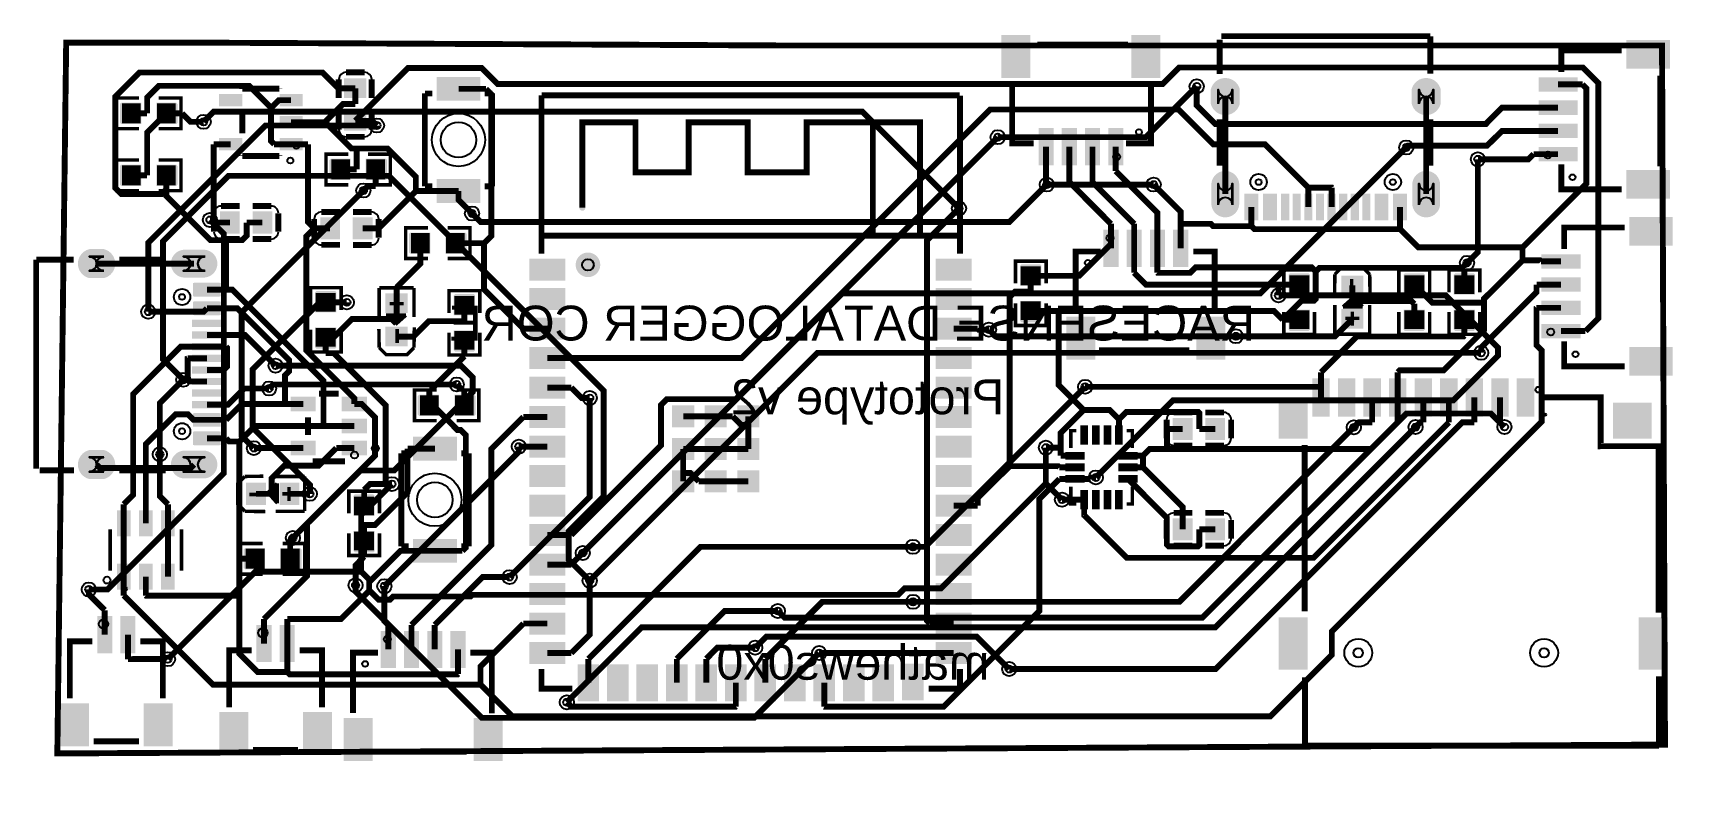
# Model space of a CAD drawing. Header units: millimetres. Extents: x 8.7 to 80.3, y 53.5 to 86.6.
import ezdxf

# ---------------------------------------------------------------- set-up
doc = ezdxf.new("R2010")
doc.units = ezdxf.units.MM
for name, color, linetype, true_color in [('BoardOutLine', 7, 'Continuous', 0xff00ff), ('BottomLayer', 7, 'Continuous', 0x0000ff), ('BottomSolderMaskLayer', 7, 'Continuous', 0xaa00ff), ('Document', 7, 'Continuous', 0xffffff), ('Hole', 7, 'Continuous', 0x222222), ('Multi-Layer', 7, 'Continuous', 0xc0c0c0), ('TopLayer', 7, 'Continuous', 0xff0000), ('TopPasteMaskLayer', 7, 'Continuous', 0x808080), ('TopSilkLayer', 7, 'Continuous', 0xffcc00), ('TopSolderMaskLayer', 7, 'Continuous', 0x800080)]:
    doc.layers.add(name, color=color, linetype=linetype, true_color=true_color)
doc.styles.get("Standard").update_dxf_attribs({"font": 'arial.ttf'})

msp = doc.modelspace()

# ---------------------------------------------------------------- texts
at = {"layer": 'BottomSilkLayer', "text_generation_flag": 2}
for s, p in [('RACESENSE DATALOGGER CORE', (61.341, 73.406)), ('Prototype v2', (50.546, 70.231)), ('mathews0x0', (49.911, 58.801))]:
    msp.add_text(s, height=1.5, dxfattribs=at).set_placement(p)

# ---------------------------------------------------------------- hatches: boundary and pattern name
at = {"layer": 'BottomSolderMaskLayer'}
for points in [[(60.689, 83.601, -0.785398), (59.439, 83.601), (59.439, 84.217, -0.785398), (60.689, 84.217)], [(69.339, 83.601, -0.785398), (68.089, 83.601), (68.089, 84.217, -0.785398), (69.339, 84.217)], [(60.639, 79.248, -0.785398), (59.489, 79.248), (59.489, 80.17, -0.785398), (60.639, 80.17)], [(69.289, 79.248, -0.785398), (68.139, 79.248), (68.139, 80.17, -0.785398), (69.289, 80.17)], [(11.781, 77.34, -0.785398), (11.781, 76.09), (11.156, 76.09, -0.785398), (11.156, 77.34)], [(16.139, 77.29, -0.785398), (16.139, 76.14), (15.198, 76.14, -0.785398), (15.198, 77.29)], [(11.781, 68.69, -0.785398), (11.781, 67.44), (11.156, 67.44, -0.785398), (11.156, 68.69)], [(16.139, 68.64, -0.785398), (16.139, 67.49), (15.198, 67.49, -0.785398), (15.198, 68.64)]]:
    msp.add_hatch(color=256, dxfattribs=at).paths.add_polyline_path(points)
at = {"layer": 'Document'}
for points in [[(32.385, 82.931), (32.368, 82.93), (32.352, 82.927), (32.336, 82.922), (32.322, 82.914), (32.308, 82.905), (32.295, 82.894), (32.284, 82.882), (32.275, 82.868), (32.268, 82.853), (32.262, 82.837), (32.259, 82.821), (32.258, 82.804), (32.258, 79.121), (32.259, 79.105), (32.262, 79.088), (32.268, 79.073), (32.275, 79.058), (32.284, 79.044), (32.295, 79.031), (32.308, 79.02), (32.322, 79.011), (32.336, 79.004), (32.352, 78.999), (32.368, 78.995), (32.385, 78.994), (32.402, 78.995), (32.418, 78.999), (32.434, 79.004), (32.449, 79.011), (32.462, 79.02), (32.475, 79.031), (32.486, 79.044), (32.495, 79.058), (32.502, 79.073), (32.508, 79.088), (32.511, 79.105), (32.512, 79.121), (32.512, 82.677), (34.544, 82.677), (34.544, 80.645), (34.545, 80.629), (34.548, 80.612), (34.554, 80.597), (34.561, 80.582), (34.57, 80.568), (34.581, 80.555), (34.594, 80.544), (34.608, 80.535), (34.622, 80.528), (34.638, 80.523), (34.654, 80.519), (34.671, 80.518), (36.957, 80.518), (36.974, 80.519), (36.99, 80.523), (37.006, 80.528), (37.021, 80.535), (37.034, 80.544), (37.047, 80.555), (37.058, 80.568), (37.067, 80.582), (37.074, 80.597), (37.08, 80.612), (37.083, 80.629), (37.084, 80.645), (37.084, 82.677), (39.37, 82.677), (39.37, 80.645), (39.371, 80.629), (39.374, 80.612), (39.38, 80.597), (39.387, 80.582), (39.396, 80.568), (39.407, 80.555), (39.42, 80.544), (39.434, 80.535), (39.448, 80.528), (39.464, 80.523), (39.48, 80.519), (39.497, 80.518), (42.037, 80.518), (42.054, 80.519), (42.07, 80.523), (42.086, 80.528), (42.101, 80.535), (42.114, 80.544), (42.127, 80.555), (42.138, 80.568), (42.147, 80.582), (42.154, 80.597), (42.16, 80.612), (42.163, 80.629), (42.164, 80.645), (42.164, 82.677), (44.686, 82.677), (44.762, 82.677), (44.762, 77.92), (44.763, 77.903), (44.767, 77.887), (44.772, 77.871), (44.779, 77.856), (44.788, 77.842), (44.799, 77.83), (44.812, 77.819), (44.826, 77.81), (44.841, 77.802), (44.856, 77.797), (44.873, 77.794), (44.889, 77.793), (44.906, 77.794), (44.922, 77.797), (44.938, 77.802), (44.953, 77.81), (44.967, 77.819), (44.979, 77.83), (44.99, 77.842), (44.999, 77.856), (45.007, 77.871), (45.012, 77.887), (45.015, 77.903), (45.016, 77.92), (45.016, 82.677), (46.794, 82.677), (46.794, 77.92), (46.795, 77.903), (46.799, 77.887), (46.804, 77.871), (46.811, 77.856), (46.82, 77.842), (46.831, 77.83), (46.844, 77.819), (46.858, 77.81), (46.873, 77.802), (46.888, 77.797), (46.905, 77.794), (46.921, 77.793), (46.938, 77.794), (46.954, 77.797), (46.97, 77.802), (46.985, 77.81), (46.999, 77.819), (47.011, 77.83), (47.022, 77.842), (47.031, 77.856), (47.039, 77.871), (47.044, 77.887), (47.047, 77.903), (47.048, 77.92), (47.048, 82.804), (47.047, 82.821), (47.044, 82.837), (47.039, 82.853), (47.031, 82.868), (47.022, 82.882), (47.011, 82.894), (46.999, 82.905), (46.985, 82.914), (46.97, 82.922), (46.954, 82.927), (46.938, 82.93), (46.921, 82.931), (44.889, 82.931), (44.686, 82.931), (42.037, 82.931), (42.02, 82.93), (42.004, 82.927), (41.988, 82.922), (41.974, 82.914), (41.96, 82.905), (41.947, 82.894), (41.936, 82.882), (41.927, 82.868), (41.92, 82.853), (41.914, 82.837), (41.911, 82.821), (41.91, 82.804), (41.91, 80.772), (39.624, 80.772), (39.624, 82.804), (39.623, 82.821), (39.62, 82.837), (39.614, 82.853), (39.607, 82.868), (39.598, 82.882), (39.587, 82.894), (39.574, 82.905), (39.561, 82.914), (39.546, 82.922), (39.53, 82.927), (39.514, 82.93), (39.497, 82.931), (36.957, 82.931), (36.94, 82.93), (36.924, 82.927), (36.908, 82.922), (36.894, 82.914), (36.88, 82.905), (36.867, 82.894), (36.856, 82.882), (36.847, 82.868), (36.84, 82.853), (36.834, 82.837), (36.831, 82.821), (36.83, 82.804), (36.83, 80.772), (34.798, 80.772), (34.798, 82.804), (34.797, 82.821), (34.794, 82.837), (34.788, 82.853), (34.781, 82.868), (34.772, 82.882), (34.761, 82.894), (34.748, 82.905), (34.735, 82.914), (34.72, 82.922), (34.704, 82.927), (34.688, 82.93), (34.671, 82.931)], [(65.432, 75.457), (65.432, 76.057), (65.582, 76.057), (65.582, 75.457)], [(24.458, 75.305), (24.458, 74.705), (24.308, 74.705), (24.308, 75.305)], [(24.085, 75.07), (24.685, 75.07), (24.685, 74.92), (24.085, 74.92)], [(65.832, 74.282), (65.232, 74.282), (65.232, 74.432), (65.832, 74.432)], [(65.459, 74.047), (65.459, 74.647), (65.609, 74.647), (65.609, 74.047)], [(24.485, 73.895), (24.485, 73.295), (24.335, 73.295), (24.335, 73.895)], [(18.651, 66.702), (18.051, 66.702), (18.051, 66.852), (18.651, 66.852)], [(20.061, 66.729), (19.461, 66.729), (19.461, 66.879), (20.061, 66.879)], [(19.826, 67.102), (19.826, 66.502), (19.676, 66.502), (19.676, 67.102)]]:
    msp.add_hatch(color=256, dxfattribs=at).paths.add_polyline_path(points)
at = {"layer": 'Multi-Layer'}
for points in [[(60.664, 83.609, -0.785398), (59.464, 83.609), (59.464, 84.209, -0.785398), (60.664, 84.209)], [(69.314, 83.609, -0.785398), (68.114, 83.609), (68.114, 84.209, -0.785398), (69.314, 84.209)], [(60.614, 79.259, -0.785398), (59.514, 79.259), (59.514, 80.159, -0.785398), (60.614, 80.159)], [(69.264, 79.259, -0.785398), (68.164, 79.259), (68.164, 80.159, -0.785398), (69.264, 80.159)], [(11.768, 77.315, -0.785398), (11.768, 76.115), (11.168, 76.115, -0.785398), (11.168, 77.315)], [(16.118, 77.265, -0.785398), (16.118, 76.165), (15.218, 76.165, -0.785398), (15.218, 77.265)], [(11.768, 68.665, -0.785398), (11.768, 67.465), (11.168, 67.465, -0.785398), (11.168, 68.665)], [(16.118, 68.615, -0.785398), (16.118, 67.515), (15.218, 67.515, -0.785398), (15.218, 68.615)]]:
    msp.add_hatch(color=256, dxfattribs=at).paths.add_polyline_path(points)
at = {"layer": 'TopLayer'}
for points in [[(51.648, 84.731), (50.448, 84.731), (50.448, 86.531), (51.648, 86.531)], [(57.248, 84.731), (56.048, 84.731), (56.048, 86.531), (57.248, 86.531)], [(77.365, 85.131), (77.365, 86.331), (79.165, 86.331), (79.165, 85.131)], [(22.156, 83.866), (22.156, 84.666), (23.056, 84.666), (23.056, 83.866)], [(27.951, 84.742), (27.951, 83.742), (26.151, 83.742), (26.151, 84.742)], [(73.615, 84.132), (73.615, 84.732), (75.165, 84.732), (75.165, 84.132)], [(16.792, 83.504), (16.792, 84.004), (17.692, 84.004), (17.692, 83.504)], [(19.392, 83.504), (19.392, 84.004), (20.292, 84.004), (20.292, 83.504)], [(73.615, 83.132), (73.615, 83.732), (75.165, 83.732), (75.165, 83.132)], [(13.366, 82.753), (13.366, 83.617), (12.56, 83.617), (12.56, 82.753)], [(14.066, 82.753), (14.066, 83.617), (14.873, 83.617), (14.873, 82.753)], [(19.392, 82.554), (19.392, 83.054), (20.292, 83.054), (20.292, 82.554)], [(22.156, 82.466), (22.156, 83.266), (23.056, 83.266), (23.056, 82.466)], [(52.648, 80.981), (52.048, 80.981), (52.048, 82.531), (52.648, 82.531)], [(53.648, 80.981), (53.048, 80.981), (53.048, 82.531), (53.648, 82.531)], [(54.648, 80.98), (54.048, 80.98), (54.048, 82.53), (54.648, 82.53)], [(55.648, 80.98), (55.048, 80.98), (55.048, 82.53), (55.648, 82.53)], [(73.614, 82.131), (73.614, 82.731), (75.164, 82.731), (75.164, 82.131)], [(16.792, 81.604), (16.792, 82.104), (17.692, 82.104), (17.692, 81.604)], [(19.392, 81.604), (19.392, 82.104), (20.292, 82.104), (20.292, 81.604)], [(73.614, 81.131), (73.614, 81.731), (75.164, 81.731), (75.164, 81.131)], [(13.366, 80.086), (13.366, 80.95), (12.56, 80.95), (12.56, 80.086)], [(14.066, 80.086), (14.066, 80.95), (14.873, 80.95), (14.873, 80.086)], [(22.383, 80.34), (22.383, 81.204), (21.577, 81.204), (21.577, 80.34)], [(23.083, 80.34), (23.083, 81.204), (23.89, 81.204), (23.89, 80.34)], [(27.951, 80.342), (27.951, 79.342), (26.151, 79.342), (26.151, 80.342)], [(77.365, 79.531), (77.365, 80.731), (79.165, 80.731), (79.165, 79.531)], [(61.464, 78.609), (60.914, 78.609), (60.914, 79.709), (61.464, 79.709)], [(62.264, 78.609), (61.714, 78.609), (61.714, 79.709), (62.264, 79.709)], [(62.789, 78.609), (62.489, 78.609), (62.489, 79.709), (62.789, 79.709)], [(63.289, 78.609), (62.989, 78.609), (62.989, 79.709), (63.289, 79.709)], [(63.789, 78.609), (63.489, 78.609), (63.489, 79.709), (63.789, 79.709)], [(64.289, 78.609), (63.989, 78.609), (63.989, 79.709), (64.289, 79.709)], [(64.789, 78.609), (64.489, 78.609), (64.489, 79.709), (64.789, 79.709)], [(65.289, 78.609), (64.989, 78.609), (64.989, 79.709), (65.289, 79.709)], [(65.789, 78.609), (65.489, 78.609), (65.489, 79.709), (65.789, 79.709)], [(66.289, 78.609), (65.989, 78.609), (65.989, 79.709), (66.289, 79.709)], [(67.064, 78.609), (66.514, 78.609), (66.514, 79.709), (67.064, 79.709)], [(67.864, 78.609), (67.314, 78.609), (67.314, 79.709), (67.864, 79.709)], [(16.807, 78.936), (17.607, 78.936), (17.607, 78.036), (16.807, 78.036)], [(18.207, 78.936), (19.007, 78.936), (19.007, 78.036), (18.207, 78.036)], [(77.492, 77.511), (77.492, 78.711), (79.292, 78.711), (79.292, 77.511)], [(21.925, 77.782), (21.125, 77.782), (21.125, 78.682), (21.925, 78.682)], [(23.325, 77.782), (22.525, 77.782), (22.525, 78.682), (23.325, 78.682)], [(25.812, 77.165), (25.812, 78.029), (25.006, 78.029), (25.006, 77.165)], [(26.512, 77.165), (26.512, 78.029), (27.319, 78.029), (27.319, 77.165)], [(54.842, 78.151), (55.442, 78.151), (55.442, 76.601), (54.842, 76.601)], [(55.842, 78.151), (56.442, 78.151), (56.442, 76.601), (55.842, 76.601)], [(56.842, 78.151), (57.442, 78.151), (57.442, 76.601), (56.842, 76.601)], [(57.842, 78.151), (58.442, 78.151), (58.442, 76.601), (57.842, 76.601)], [(30.124, 76.909), (31.624, 76.909), (31.624, 76.009), (30.124, 76.009)], [(49.124, 76.009), (47.624, 76.009), (47.624, 76.909), (49.124, 76.909)], [(52.121, 75.788), (51.257, 75.788), (51.257, 76.595), (52.121, 76.595)], [(73.742, 76.512), (73.742, 77.112), (75.292, 77.112), (75.292, 76.512)], [(16.768, 75.865), (16.768, 75.315), (15.668, 75.315), (15.668, 75.865)], [(63.678, 75.407), (62.814, 75.407), (62.814, 76.214), (63.678, 76.214)], [(65.082, 75.377), (65.082, 76.177), (65.982, 76.177), (65.982, 75.377)], [(67.767, 75.407), (68.631, 75.407), (68.631, 76.214), (67.767, 76.214)], [(69.926, 75.407), (70.79, 75.407), (70.79, 76.214), (69.926, 76.214)], [(73.742, 75.512), (73.742, 76.112), (75.292, 76.112), (75.292, 75.512)], [(21.768, 74.645), (20.904, 74.645), (20.904, 75.452), (21.768, 75.452)], [(24.835, 75.415), (24.835, 74.615), (23.935, 74.615), (23.935, 75.415)], [(27.737, 74.518), (26.873, 74.518), (26.873, 75.325), (27.737, 75.325)], [(30.124, 75.639), (31.624, 75.639), (31.624, 74.739), (30.124, 74.739)], [(49.124, 74.739), (47.624, 74.739), (47.624, 75.639), (49.124, 75.639)], [(16.768, 75.065), (16.768, 74.515), (15.668, 74.515), (15.668, 75.065)], [(52.121, 75.088), (51.257, 75.088), (51.257, 74.282), (52.121, 74.282)], [(53.242, 74.401), (54.442, 74.401), (54.442, 72.601), (53.242, 72.601)], [(58.842, 74.4), (60.042, 74.4), (60.042, 72.6), (58.842, 72.6)], [(63.678, 74.707), (62.814, 74.707), (62.814, 73.901), (63.678, 73.901)], [(65.082, 73.937), (65.082, 74.737), (65.982, 74.737), (65.982, 73.937)], [(67.767, 74.707), (68.631, 74.707), (68.631, 73.901), (67.767, 73.901)], [(69.926, 74.707), (70.79, 74.707), (70.79, 73.901), (69.926, 73.901)], [(73.741, 74.511), (73.741, 75.111), (75.291, 75.111), (75.291, 74.511)], [(16.768, 74.29), (16.768, 73.99), (15.668, 73.99), (15.668, 74.29)], [(16.768, 73.79), (16.768, 73.49), (15.668, 73.49), (15.668, 73.79)], [(21.768, 73.945), (20.904, 73.945), (20.904, 73.139), (21.768, 73.139)], [(24.835, 73.975), (24.835, 73.175), (23.935, 73.175), (23.935, 73.975)], [(27.737, 73.818), (26.873, 73.818), (26.873, 73.012), (27.737, 73.012)], [(30.124, 74.369), (31.624, 74.369), (31.624, 73.469), (30.124, 73.469)], [(49.124, 73.469), (47.624, 73.469), (47.624, 74.369), (49.124, 74.369)], [(73.741, 73.511), (73.741, 74.111), (75.291, 74.111), (75.291, 73.511)], [(16.768, 73.29), (16.768, 72.99), (15.668, 72.99), (15.668, 73.29)], [(30.124, 73.099), (31.624, 73.099), (31.624, 72.199), (30.124, 72.199)], [(49.124, 72.199), (47.624, 72.199), (47.624, 73.099), (49.124, 73.099)], [(77.492, 71.911), (77.492, 73.111), (79.292, 73.111), (79.292, 71.911)], [(16.768, 72.79), (16.768, 72.49), (15.668, 72.49), (15.668, 72.79)], [(16.768, 72.29), (16.768, 71.99), (15.668, 71.99), (15.668, 72.29)], [(16.768, 71.79), (16.768, 71.49), (15.668, 71.49), (15.668, 71.79)], [(30.124, 71.829), (31.624, 71.829), (31.624, 70.929), (30.124, 70.929)], [(49.124, 70.929), (47.624, 70.929), (47.624, 71.829), (49.124, 71.829)], [(63.839, 71.758), (64.539, 71.758), (64.539, 70.158), (63.839, 70.158)], [(64.939, 71.758), (65.639, 71.758), (65.639, 70.158), (64.939, 70.158)], [(66.039, 71.758), (66.739, 71.758), (66.739, 70.158), (66.039, 70.158)], [(67.139, 71.758), (67.839, 71.758), (67.839, 70.158), (67.139, 70.158)], [(68.239, 71.758), (68.939, 71.758), (68.939, 70.158), (68.239, 70.158)], [(69.339, 71.758), (70.039, 71.758), (70.039, 70.158), (69.339, 70.158)], [(70.439, 71.758), (71.139, 71.758), (71.139, 70.158), (70.439, 70.158)], [(71.539, 71.758), (72.239, 71.758), (72.239, 70.158), (71.539, 70.158)], [(72.639, 71.758), (73.339, 71.758), (73.339, 70.158), (72.639, 70.158)], [(16.768, 71.29), (16.768, 70.99), (15.668, 70.99), (15.668, 71.29)], [(19.863, 70.373), (19.863, 70.973), (20.863, 70.973), (20.863, 70.373)], [(22.063, 70.373), (22.063, 70.973), (23.063, 70.973), (23.063, 70.373)], [(26.193, 71.044), (26.193, 70.18), (25.387, 70.18), (25.387, 71.044)], [(26.893, 71.044), (26.893, 70.18), (27.7, 70.18), (27.7, 71.044)], [(16.768, 70.79), (16.768, 70.49), (15.668, 70.49), (15.668, 70.79)], [(16.768, 70.265), (16.768, 69.715), (15.668, 69.715), (15.668, 70.265)], [(30.124, 70.559), (31.624, 70.559), (31.624, 69.659), (30.124, 69.659)], [(36.274, 69.689), (36.274, 70.589), (37.174, 70.589), (37.174, 69.689)], [(37.674, 69.689), (37.674, 70.589), (38.574, 70.589), (38.574, 69.689)], [(39.074, 69.689), (39.074, 70.589), (39.974, 70.589), (39.974, 69.689)], [(49.124, 69.659), (47.624, 69.659), (47.624, 70.559), (49.124, 70.559)], [(62.389, 70.708), (63.589, 70.708), (63.589, 69.208), (62.389, 69.208)], [(76.789, 70.708), (78.389, 70.708), (78.389, 69.208), (76.789, 69.208)], [(16.768, 69.465), (16.768, 68.915), (15.668, 68.915), (15.668, 69.465)], [(22.063, 69.423), (22.063, 70.023), (23.063, 70.023), (23.063, 69.423)], [(53.847, 69.73), (53.847, 68.945), (54.127, 68.945), (54.127, 69.73)], [(54.347, 69.73), (54.347, 68.945), (54.627, 68.945), (54.627, 69.73)], [(54.847, 69.73), (54.847, 68.945), (55.127, 68.945), (55.127, 69.73)], [(55.347, 69.73), (55.347, 68.945), (55.627, 68.945), (55.627, 69.73)], [(57.828, 70.046), (58.628, 70.046), (58.628, 69.146), (57.828, 69.146)], [(59.228, 70.046), (60.028, 70.046), (60.028, 69.146), (59.228, 69.146)], [(19.863, 68.473), (19.863, 69.073), (20.863, 69.073), (20.863, 68.473)], [(22.063, 68.473), (22.063, 69.073), (23.063, 69.073), (23.063, 68.473)], [(26.935, 69.248), (26.935, 68.248), (25.135, 68.248), (25.135, 69.248)], [(30.124, 69.289), (31.624, 69.289), (31.624, 68.389), (30.124, 68.389)], [(36.274, 68.289), (36.274, 69.189), (37.174, 69.189), (37.174, 68.289)], [(37.674, 68.289), (37.674, 69.189), (38.574, 69.189), (38.574, 68.289)], [(39.074, 68.289), (39.074, 69.189), (39.974, 69.189), (39.974, 68.289)], [(49.124, 68.389), (47.624, 68.389), (47.624, 69.289), (49.124, 69.289)], [(30.124, 68.019), (31.624, 68.019), (31.624, 67.119), (30.124, 67.119)], [(49.124, 67.119), (47.624, 67.119), (47.624, 68.019), (49.124, 68.019)], [(53.987, 68.305), (53.987, 68.585), (53.202, 68.585), (53.202, 68.305)], [(53.987, 67.805), (53.987, 68.085), (53.202, 68.085), (53.202, 67.805)], [(56.272, 68.305), (56.272, 68.585), (55.487, 68.585), (55.487, 68.305)], [(56.272, 67.805), (56.272, 68.085), (55.487, 68.085), (55.487, 67.805)], [(18.731, 66.352), (17.931, 66.352), (17.931, 67.252), (18.731, 67.252)], [(20.171, 66.352), (19.371, 66.352), (19.371, 67.252), (20.171, 67.252)], [(36.274, 66.889), (36.274, 67.789), (37.174, 67.789), (37.174, 66.889)], [(37.674, 66.889), (37.674, 67.789), (38.574, 67.789), (38.574, 66.889)], [(39.074, 66.889), (39.074, 67.789), (39.974, 67.789), (39.974, 66.889)], [(53.987, 67.305), (53.987, 67.585), (53.202, 67.585), (53.202, 67.305)], [(56.272, 67.305), (56.272, 67.585), (55.487, 67.585), (55.487, 67.305)], [(23.419, 65.882), (22.555, 65.882), (22.555, 66.689), (23.419, 66.689)], [(30.124, 66.749), (31.624, 66.749), (31.624, 65.849), (30.124, 65.849)], [(49.124, 65.849), (47.624, 65.849), (47.624, 66.749), (49.124, 66.749)], [(53.847, 66.16), (53.847, 66.945), (54.127, 66.945), (54.127, 66.16)], [(54.347, 66.16), (54.347, 66.945), (54.627, 66.945), (54.627, 66.16)], [(54.847, 66.16), (54.847, 66.945), (55.127, 66.945), (55.127, 66.16)], [(55.347, 66.16), (55.347, 66.945), (55.627, 66.945), (55.627, 66.16)], [(12.373, 66.074), (12.905, 66.074), (12.905, 65.002), (12.373, 65.002)], [(13.323, 66.074), (13.855, 66.074), (13.855, 65.002), (13.323, 65.002)], [(14.273, 66.074), (14.805, 66.074), (14.805, 65.002), (14.273, 65.002)], [(23.419, 65.182), (22.555, 65.182), (22.555, 64.376), (23.419, 64.376)], [(30.124, 65.479), (31.624, 65.479), (31.624, 64.579), (30.124, 64.579)], [(49.124, 64.579), (47.624, 64.579), (47.624, 65.479), (49.124, 65.479)], [(58.628, 64.828), (57.828, 64.828), (57.828, 65.728), (58.628, 65.728)], [(60.028, 64.828), (59.228, 64.828), (59.228, 65.728), (60.028, 65.728)], [(18.7, 63.576), (18.7, 64.44), (17.894, 64.44), (17.894, 63.576)], [(19.4, 63.576), (19.4, 64.44), (20.207, 64.44), (20.207, 63.576)], [(26.935, 64.848), (26.935, 63.848), (25.135, 63.848), (25.135, 64.848)], [(12.373, 63.776), (12.905, 63.776), (12.905, 62.704), (12.373, 62.704)], [(13.323, 63.776), (13.855, 63.776), (13.855, 62.704), (13.323, 62.704)], [(14.273, 63.776), (14.805, 63.776), (14.805, 62.704), (14.273, 62.704)], [(30.124, 64.209), (31.624, 64.209), (31.624, 63.309), (30.124, 63.309)], [(49.124, 63.309), (47.624, 63.309), (47.624, 64.209), (49.124, 64.209)], [(30.124, 62.939), (31.624, 62.939), (31.624, 62.039), (30.124, 62.039)], [(49.124, 62.039), (47.624, 62.039), (47.624, 62.939), (49.124, 62.939)], [(30.124, 61.669), (31.624, 61.669), (31.624, 60.769), (30.124, 60.769)], [(49.124, 60.769), (47.624, 60.769), (47.624, 61.669), (49.124, 61.669)], [(11.519, 61.514), (12.119, 61.514), (12.119, 59.964), (11.519, 59.964)], [(12.519, 61.514), (13.119, 61.514), (13.119, 59.964), (12.519, 59.964)], [(18.377, 61.133), (18.977, 61.133), (18.977, 59.583), (18.377, 59.583)], [(19.377, 61.133), (19.977, 61.133), (19.977, 59.583), (19.377, 59.583)], [(23.727, 60.879), (24.327, 60.879), (24.327, 59.329), (23.727, 59.329)], [(24.727, 60.879), (25.327, 60.879), (25.327, 59.329), (24.727, 59.329)], [(25.727, 60.879), (26.327, 60.879), (26.327, 59.329), (25.727, 59.329)], [(26.727, 60.879), (27.327, 60.879), (27.327, 59.329), (26.727, 59.329)], [(62.389, 61.458), (63.589, 61.458), (63.589, 59.258), (62.389, 59.258)], [(77.889, 61.458), (79.089, 61.458), (79.089, 59.258), (77.889, 59.258)], [(30.124, 60.399), (31.624, 60.399), (31.624, 59.499), (30.124, 59.499)], [(49.124, 59.499), (47.624, 59.499), (47.624, 60.399), (49.124, 60.399)], [(32.189, 57.919), (32.189, 59.419), (33.089, 59.419), (33.089, 57.919)], [(33.459, 57.919), (33.459, 59.419), (34.359, 59.419), (34.359, 57.919)], [(34.729, 57.919), (34.729, 59.419), (35.629, 59.419), (35.629, 57.919)], [(35.999, 57.919), (35.999, 59.419), (36.899, 59.419), (36.899, 57.919)], [(37.269, 57.919), (37.269, 59.419), (38.169, 59.419), (38.169, 57.919)], [(38.539, 57.919), (38.539, 59.419), (39.439, 59.419), (39.439, 57.919)], [(39.809, 57.919), (39.809, 59.419), (40.709, 59.419), (40.709, 57.919)], [(41.079, 57.919), (41.079, 59.419), (41.979, 59.419), (41.979, 57.919)], [(42.349, 57.919), (42.349, 59.419), (43.249, 59.419), (43.249, 57.919)], [(43.619, 57.919), (43.619, 59.419), (44.519, 59.419), (44.519, 57.919)], [(44.889, 57.919), (44.889, 59.419), (45.789, 59.419), (45.789, 57.919)], [(46.159, 57.949), (46.159, 59.449), (47.059, 59.449), (47.059, 57.949)], [(9.919, 57.764), (11.119, 57.764), (11.119, 55.964), (9.919, 55.964)], [(13.519, 57.764), (14.719, 57.764), (14.719, 55.964), (13.519, 55.964)], [(16.777, 57.383), (17.977, 57.383), (17.977, 55.583), (16.777, 55.583)], [(20.377, 57.383), (21.577, 57.383), (21.577, 55.583), (20.377, 55.583)], [(22.127, 57.129), (23.327, 57.129), (23.327, 55.329), (22.127, 55.329)], [(27.727, 57.128), (28.927, 57.128), (28.927, 55.328), (27.727, 55.328)]]:
    msp.add_hatch(color=256, dxfattribs=at).paths.add_polyline_path(points)
at = {"layer": 'TopPasteMaskLayer'}
for points in [[(51.648, 84.731), (50.448, 84.731), (50.448, 86.531), (51.648, 86.531)], [(57.248, 84.731), (56.048, 84.731), (56.048, 86.531), (57.248, 86.531)], [(77.365, 85.131), (77.365, 86.331), (79.165, 86.331), (79.165, 85.131)], [(22.156, 83.866), (22.156, 84.666), (23.056, 84.666), (23.056, 83.866)], [(27.951, 84.742), (27.951, 83.742), (26.151, 83.742), (26.151, 84.742)], [(60.079, 83.159), (60.109, 83.161), (60.139, 83.164), (60.168, 83.168), (60.198, 83.174), (60.227, 83.182), (60.255, 83.19), (60.283, 83.201), (60.311, 83.212), (60.338, 83.225), (60.364, 83.24), (60.39, 83.255), (60.414, 83.272), (60.438, 83.29), (60.461, 83.309), (60.483, 83.33), (60.504, 83.351), (60.524, 83.374), (60.542, 83.397), (60.56, 83.421), (60.576, 83.446), (60.591, 83.472), (60.605, 83.499), (60.617, 83.526), (60.628, 83.554), (60.637, 83.582), (60.646, 83.611), (60.652, 83.64), (60.657, 83.67), (60.661, 83.699), (60.663, 83.729), (60.664, 83.759), (60.664, 84.059), (60.663, 84.089), (60.661, 84.119), (60.657, 84.149), (60.652, 84.178), (60.646, 84.207), (60.637, 84.236), (60.628, 84.264), (60.617, 84.292), (60.605, 84.32), (60.591, 84.346), (60.576, 84.372), (60.56, 84.397), (60.542, 84.421), (60.524, 84.445), (60.504, 84.467), (60.483, 84.489), (60.461, 84.509), (60.438, 84.528), (60.414, 84.546), (60.39, 84.563), (60.364, 84.579), (60.338, 84.593), (60.311, 84.606), (60.283, 84.618), (60.255, 84.628), (60.227, 84.637), (60.198, 84.644), (60.168, 84.65), (60.139, 84.655), (60.109, 84.658), (60.079, 84.659), (60.049, 84.659), (60.019, 84.658), (59.99, 84.655), (59.96, 84.65), (59.931, 84.644), (59.902, 84.637), (59.873, 84.628), (59.845, 84.618), (59.817, 84.606), (59.79, 84.593), (59.764, 84.579), (59.739, 84.563), (59.714, 84.546), (59.69, 84.528), (59.667, 84.509), (59.645, 84.489), (59.624, 84.467), (59.604, 84.445), (59.586, 84.421), (59.568, 84.397), (59.552, 84.372), (59.537, 84.346), (59.524, 84.32), (59.511, 84.292), (59.5, 84.264), (59.491, 84.236), (59.483, 84.207), (59.476, 84.178), (59.471, 84.149), (59.467, 84.119), (59.465, 84.089), (59.464, 84.059), (59.464, 83.759), (59.465, 83.729), (59.467, 83.699), (59.471, 83.67), (59.476, 83.64), (59.483, 83.611), (59.491, 83.582), (59.5, 83.554), (59.511, 83.526), (59.524, 83.499), (59.537, 83.472), (59.552, 83.446), (59.568, 83.421), (59.586, 83.397), (59.604, 83.374), (59.624, 83.351), (59.645, 83.33), (59.667, 83.309), (59.69, 83.29), (59.714, 83.272), (59.739, 83.255), (59.764, 83.24), (59.79, 83.225), (59.817, 83.212), (59.845, 83.201), (59.873, 83.19), (59.902, 83.182), (59.931, 83.174), (59.96, 83.168), (59.99, 83.164), (60.019, 83.161), (60.049, 83.159)], [(68.669, 83.161), (68.699, 83.159), (68.729, 83.159), (68.759, 83.161), (68.789, 83.164), (68.818, 83.168), (68.848, 83.174), (68.877, 83.182), (68.905, 83.19), (68.933, 83.201), (68.961, 83.212), (68.988, 83.225), (69.014, 83.24), (69.04, 83.255), (69.064, 83.272), (69.088, 83.29), (69.111, 83.309), (69.133, 83.33), (69.154, 83.351), (69.174, 83.374), (69.192, 83.397), (69.21, 83.421), (69.226, 83.446), (69.241, 83.472), (69.255, 83.499), (69.267, 83.526), (69.278, 83.554), (69.287, 83.582), (69.296, 83.611), (69.302, 83.64), (69.307, 83.67), (69.311, 83.699), (69.313, 83.729), (69.314, 83.759), (69.314, 84.059), (69.313, 84.089), (69.311, 84.119), (69.307, 84.149), (69.302, 84.178), (69.296, 84.207), (69.287, 84.236), (69.278, 84.264), (69.267, 84.292), (69.255, 84.32), (69.241, 84.346), (69.226, 84.372), (69.21, 84.397), (69.192, 84.421), (69.174, 84.445), (69.154, 84.467), (69.133, 84.489), (69.111, 84.509), (69.088, 84.528), (69.064, 84.546), (69.04, 84.563), (69.014, 84.579), (68.988, 84.593), (68.961, 84.606), (68.933, 84.618), (68.905, 84.628), (68.877, 84.637), (68.848, 84.644), (68.818, 84.65), (68.789, 84.655), (68.759, 84.658), (68.729, 84.659), (68.699, 84.659), (68.669, 84.658), (68.64, 84.655), (68.61, 84.65), (68.581, 84.644), (68.552, 84.637), (68.523, 84.628), (68.495, 84.618), (68.467, 84.606), (68.44, 84.593), (68.414, 84.579), (68.389, 84.563), (68.364, 84.546), (68.34, 84.528), (68.317, 84.509), (68.295, 84.489), (68.274, 84.467), (68.254, 84.445), (68.236, 84.421), (68.218, 84.397), (68.202, 84.372), (68.187, 84.346), (68.174, 84.32), (68.161, 84.292), (68.15, 84.264), (68.141, 84.236), (68.133, 84.207), (68.126, 84.178), (68.121, 84.149), (68.117, 84.119), (68.115, 84.089), (68.114, 84.059), (68.114, 83.759), (68.115, 83.729), (68.117, 83.699), (68.121, 83.67), (68.126, 83.64), (68.133, 83.611), (68.141, 83.582), (68.15, 83.554), (68.161, 83.526), (68.174, 83.499), (68.187, 83.472), (68.202, 83.446), (68.218, 83.421), (68.236, 83.397), (68.254, 83.374), (68.274, 83.351), (68.295, 83.33), (68.317, 83.309), (68.34, 83.29), (68.364, 83.272), (68.389, 83.255), (68.414, 83.24), (68.44, 83.225), (68.467, 83.212), (68.495, 83.201), (68.523, 83.19), (68.552, 83.182), (68.581, 83.174), (68.61, 83.168), (68.64, 83.164)], [(73.615, 84.132), (73.615, 84.732), (75.165, 84.732), (75.165, 84.132)], [(16.792, 83.504), (16.792, 84.004), (17.692, 84.004), (17.692, 83.504)], [(19.392, 83.504), (19.392, 84.004), (20.292, 84.004), (20.292, 83.504)], [(73.615, 83.132), (73.615, 83.732), (75.165, 83.732), (75.165, 83.132)], [(12.521, 82.735), (13.321, 82.735), (13.371, 82.785), (13.371, 83.013), (13.001, 83.013), (13.001, 83.343), (13.371, 83.343), (13.371, 83.585), (13.321, 83.635), (12.521, 83.635), (12.471, 83.585), (12.471, 82.785)], [(14.911, 83.635), (14.111, 83.635), (14.061, 83.585), (14.061, 83.357), (14.431, 83.357), (14.431, 83.027), (14.061, 83.027), (14.061, 82.785), (14.111, 82.735), (14.911, 82.735), (14.961, 82.785), (14.961, 83.585)], [(19.392, 82.554), (19.392, 83.054), (20.292, 83.054), (20.292, 82.554)], [(22.156, 82.466), (22.156, 83.266), (23.056, 83.266), (23.056, 82.466)], [(52.648, 80.981), (52.048, 80.981), (52.048, 82.531), (52.648, 82.531)], [(53.648, 80.981), (53.048, 80.981), (53.048, 82.531), (53.648, 82.531)], [(54.648, 80.98), (54.048, 80.98), (54.048, 82.53), (54.648, 82.53)], [(55.648, 80.98), (55.048, 80.98), (55.048, 82.53), (55.648, 82.53)], [(73.614, 82.131), (73.614, 82.731), (75.164, 82.731), (75.164, 82.131)], [(16.792, 81.604), (16.792, 82.104), (17.692, 82.104), (17.692, 81.604)], [(19.392, 81.604), (19.392, 82.104), (20.292, 82.104), (20.292, 81.604)], [(73.614, 81.131), (73.614, 81.731), (75.164, 81.731), (75.164, 81.131)], [(12.521, 80.068), (13.321, 80.068), (13.371, 80.118), (13.371, 80.346), (13.001, 80.346), (13.001, 80.676), (13.371, 80.676), (13.371, 80.918), (13.321, 80.968), (12.521, 80.968), (12.471, 80.918), (12.471, 80.118)], [(14.911, 80.968), (14.111, 80.968), (14.061, 80.918), (14.061, 80.69), (14.431, 80.69), (14.431, 80.36), (14.061, 80.36), (14.061, 80.118), (14.111, 80.068), (14.911, 80.068), (14.961, 80.118), (14.961, 80.918)], [(21.538, 80.322), (22.338, 80.322), (22.388, 80.372), (22.388, 80.6), (22.018, 80.6), (22.018, 80.93), (22.388, 80.93), (22.388, 81.172), (22.338, 81.222), (21.538, 81.222), (21.488, 81.172), (21.488, 80.372)], [(23.928, 81.222), (23.128, 81.222), (23.078, 81.172), (23.078, 80.944), (23.448, 80.944), (23.448, 80.614), (23.078, 80.614), (23.078, 80.372), (23.128, 80.322), (23.928, 80.322), (23.978, 80.372), (23.978, 81.172)], [(27.951, 80.342), (27.951, 79.342), (26.151, 79.342), (26.151, 80.342)], [(60.019, 78.711), (60.049, 78.709), (60.079, 78.709), (60.109, 78.711), (60.139, 78.714), (60.168, 78.718), (60.198, 78.724), (60.227, 78.731), (60.255, 78.74), (60.283, 78.751), (60.311, 78.762), (60.338, 78.775), (60.364, 78.789), (60.39, 78.805), (60.414, 78.822), (60.438, 78.84), (60.461, 78.859), (60.483, 78.88), (60.504, 78.901), (60.524, 78.923), (60.542, 78.947), (60.56, 78.971), (60.576, 78.996), (60.591, 79.022), (60.605, 79.049), (60.617, 79.076), (60.628, 79.104), (60.637, 79.132), (60.646, 79.161), (60.652, 79.19), (60.657, 79.22), (60.661, 79.249), (60.663, 79.279), (60.664, 79.309), (60.664, 80.109), (60.663, 80.139), (60.661, 80.169), (60.657, 80.198), (60.652, 80.228), (60.646, 80.257), (60.637, 80.286), (60.628, 80.314), (60.617, 80.342), (60.605, 80.369), (60.591, 80.396), (60.576, 80.422), (60.56, 80.447), (60.542, 80.471), (60.524, 80.495), (60.504, 80.517), (60.483, 80.539), (60.461, 80.559), (60.438, 80.578), (60.414, 80.596), (60.39, 80.613), (60.364, 80.629), (60.338, 80.643), (60.311, 80.656), (60.283, 80.668), (60.255, 80.678), (60.227, 80.687), (60.198, 80.694), (60.168, 80.7), (60.139, 80.704), (60.109, 80.707), (60.079, 80.709), (60.049, 80.709), (60.019, 80.707), (59.99, 80.704), (59.96, 80.7), (59.931, 80.694), (59.902, 80.687), (59.873, 80.678), (59.845, 80.668), (59.817, 80.656), (59.79, 80.643), (59.764, 80.629), (59.739, 80.613), (59.714, 80.596), (59.69, 80.578), (59.667, 80.559), (59.645, 80.539), (59.624, 80.517), (59.604, 80.495), (59.586, 80.471), (59.568, 80.447), (59.552, 80.422), (59.537, 80.396), (59.524, 80.369), (59.511, 80.342), (59.5, 80.314), (59.491, 80.286), (59.483, 80.257), (59.476, 80.228), (59.471, 80.198), (59.467, 80.169), (59.465, 80.139), (59.464, 80.109), (59.464, 79.309), (59.465, 79.279), (59.467, 79.249), (59.471, 79.22), (59.476, 79.19), (59.483, 79.161), (59.491, 79.132), (59.5, 79.104), (59.511, 79.076), (59.524, 79.049), (59.537, 79.022), (59.552, 78.996), (59.568, 78.971), (59.586, 78.947), (59.604, 78.923), (59.624, 78.901), (59.645, 78.88), (59.667, 78.859), (59.69, 78.84), (59.714, 78.822), (59.739, 78.805), (59.764, 78.789), (59.79, 78.775), (59.817, 78.762), (59.845, 78.751), (59.873, 78.74), (59.902, 78.731), (59.931, 78.724), (59.96, 78.718), (59.99, 78.714)], [(68.729, 78.709), (68.759, 78.711), (68.789, 78.714), (68.818, 78.718), (68.848, 78.724), (68.877, 78.731), (68.905, 78.74), (68.933, 78.751), (68.961, 78.762), (68.988, 78.775), (69.014, 78.789), (69.04, 78.805), (69.064, 78.822), (69.088, 78.84), (69.111, 78.859), (69.133, 78.88), (69.154, 78.901), (69.174, 78.923), (69.192, 78.947), (69.21, 78.971), (69.226, 78.996), (69.241, 79.022), (69.255, 79.049), (69.267, 79.076), (69.278, 79.104), (69.287, 79.132), (69.296, 79.161), (69.302, 79.19), (69.307, 79.22), (69.311, 79.249), (69.313, 79.279), (69.314, 79.309), (69.314, 80.109), (69.313, 80.139), (69.311, 80.169), (69.307, 80.198), (69.302, 80.228), (69.296, 80.257), (69.287, 80.286), (69.278, 80.314), (69.267, 80.342), (69.255, 80.369), (69.241, 80.396), (69.226, 80.422), (69.21, 80.447), (69.192, 80.471), (69.174, 80.495), (69.154, 80.517), (69.133, 80.539), (69.111, 80.559), (69.088, 80.578), (69.064, 80.596), (69.04, 80.613), (69.014, 80.629), (68.988, 80.643), (68.961, 80.656), (68.933, 80.668), (68.905, 80.678), (68.877, 80.687), (68.848, 80.694), (68.818, 80.7), (68.789, 80.704), (68.759, 80.707), (68.729, 80.709), (68.699, 80.709), (68.669, 80.707), (68.64, 80.704), (68.61, 80.7), (68.581, 80.694), (68.552, 80.687), (68.523, 80.678), (68.495, 80.668), (68.467, 80.656), (68.44, 80.643), (68.414, 80.629), (68.389, 80.613), (68.364, 80.596), (68.34, 80.578), (68.317, 80.559), (68.295, 80.539), (68.274, 80.517), (68.254, 80.495), (68.236, 80.471), (68.218, 80.447), (68.202, 80.422), (68.187, 80.396), (68.174, 80.369), (68.161, 80.342), (68.15, 80.314), (68.141, 80.286), (68.133, 80.257), (68.126, 80.228), (68.121, 80.198), (68.117, 80.169), (68.115, 80.139), (68.114, 80.109), (68.114, 79.309), (68.115, 79.279), (68.117, 79.249), (68.121, 79.22), (68.126, 79.19), (68.133, 79.161), (68.141, 79.132), (68.15, 79.104), (68.161, 79.076), (68.174, 79.049), (68.187, 79.022), (68.202, 78.996), (68.218, 78.971), (68.236, 78.947), (68.254, 78.923), (68.274, 78.901), (68.295, 78.88), (68.317, 78.859), (68.34, 78.84), (68.364, 78.822), (68.389, 78.805), (68.414, 78.789), (68.44, 78.775), (68.467, 78.762), (68.495, 78.751), (68.523, 78.74), (68.552, 78.731), (68.581, 78.724), (68.61, 78.718), (68.64, 78.714), (68.669, 78.711), (68.699, 78.709)], [(77.365, 79.531), (77.365, 80.731), (79.165, 80.731), (79.165, 79.531)], [(60.889, 79.709), (60.889, 78.609), (61.489, 78.609), (61.489, 79.709)], [(62.289, 78.609), (62.289, 79.709), (61.689, 79.709), (61.689, 78.609)], [(62.789, 78.609), (62.789, 79.709), (62.489, 79.709), (62.489, 78.609)], [(62.989, 79.709), (62.989, 78.609), (63.289, 78.609), (63.289, 79.709)], [(63.489, 79.709), (63.489, 78.609), (63.789, 78.609), (63.789, 79.709)], [(63.989, 79.709), (63.989, 78.609), (64.289, 78.609), (64.289, 79.709)], [(64.489, 79.709), (64.489, 78.609), (64.789, 78.609), (64.789, 79.709)], [(64.989, 79.709), (64.989, 78.609), (65.289, 78.609), (65.289, 79.709)], [(65.489, 79.709), (65.489, 78.609), (65.789, 78.609), (65.789, 79.709)], [(65.989, 79.709), (65.989, 78.609), (66.289, 78.609), (66.289, 79.709)], [(67.089, 78.609), (67.089, 79.709), (66.489, 79.709), (66.489, 78.609)], [(67.889, 78.609), (67.889, 79.709), (67.289, 79.709), (67.289, 78.609)], [(16.807, 78.936), (17.607, 78.936), (17.607, 78.036), (16.807, 78.036)], [(18.207, 78.936), (19.007, 78.936), (19.007, 78.036), (18.207, 78.036)], [(77.492, 77.511), (77.492, 78.711), (79.292, 78.711), (79.292, 77.511)], [(21.925, 77.782), (21.125, 77.782), (21.125, 78.682), (21.925, 78.682)], [(23.325, 77.782), (22.525, 77.782), (22.525, 78.682), (23.325, 78.682)], [(24.967, 77.147), (25.767, 77.147), (25.817, 77.197), (25.817, 77.425), (25.447, 77.425), (25.447, 77.755), (25.817, 77.755), (25.817, 77.997), (25.767, 78.047), (24.967, 78.047), (24.917, 77.997), (24.917, 77.197)], [(27.357, 78.047), (26.557, 78.047), (26.507, 77.997), (26.507, 77.769), (26.877, 77.769), (26.877, 77.439), (26.507, 77.439), (26.507, 77.197), (26.557, 77.147), (27.357, 77.147), (27.407, 77.197), (27.407, 77.997)], [(54.842, 78.151), (55.442, 78.151), (55.442, 76.601), (54.842, 76.601)], [(55.842, 78.151), (56.442, 78.151), (56.442, 76.601), (55.842, 76.601)], [(56.842, 78.151), (57.442, 78.151), (57.442, 76.601), (56.842, 76.601)], [(57.842, 78.151), (58.442, 78.151), (58.442, 76.601), (57.842, 76.601)], [(12.216, 76.67), (12.218, 76.7), (12.218, 76.73), (12.216, 76.76), (12.213, 76.79), (12.209, 76.819), (12.203, 76.849), (12.196, 76.878), (12.187, 76.906), (12.177, 76.934), (12.165, 76.962), (12.152, 76.989), (12.138, 77.015), (12.122, 77.041), (12.105, 77.065), (12.087, 77.089), (12.068, 77.112), (12.047, 77.134), (12.026, 77.155), (12.004, 77.175), (11.98, 77.193), (11.956, 77.211), (11.931, 77.227), (11.905, 77.242), (11.878, 77.256), (11.851, 77.268), (11.823, 77.279), (11.795, 77.288), (11.766, 77.297), (11.737, 77.303), (11.707, 77.308), (11.678, 77.312), (11.648, 77.314), (11.618, 77.315), (11.318, 77.315), (11.288, 77.314), (11.258, 77.312), (11.229, 77.308), (11.199, 77.303), (11.17, 77.297), (11.141, 77.288), (11.113, 77.279), (11.085, 77.268), (11.058, 77.256), (11.031, 77.242), (11.005, 77.227), (10.98, 77.211), (10.956, 77.193), (10.932, 77.175), (10.91, 77.155), (10.888, 77.134), (10.868, 77.112), (10.849, 77.089), (10.831, 77.065), (10.814, 77.041), (10.798, 77.015), (10.784, 76.989), (10.771, 76.962), (10.759, 76.934), (10.749, 76.906), (10.74, 76.878), (10.733, 76.849), (10.727, 76.819), (10.723, 76.79), (10.72, 76.76), (10.718, 76.73), (10.718, 76.7), (10.72, 76.67), (10.723, 76.641), (10.727, 76.611), (10.733, 76.582), (10.74, 76.553), (10.749, 76.524), (10.759, 76.496), (10.771, 76.468), (10.784, 76.441), (10.798, 76.415), (10.814, 76.39), (10.831, 76.365), (10.849, 76.341), (10.868, 76.318), (10.888, 76.296), (10.91, 76.275), (10.932, 76.255), (10.956, 76.237), (10.98, 76.219), (11.005, 76.203), (11.031, 76.188), (11.058, 76.175), (11.085, 76.162), (11.113, 76.151), (11.141, 76.142), (11.17, 76.134), (11.199, 76.127), (11.229, 76.122), (11.258, 76.118), (11.288, 76.116), (11.318, 76.115), (11.618, 76.115), (11.648, 76.116), (11.678, 76.118), (11.707, 76.122), (11.737, 76.127), (11.766, 76.134), (11.795, 76.142), (11.823, 76.151), (11.851, 76.162), (11.878, 76.175), (11.905, 76.188), (11.931, 76.203), (11.956, 76.219), (11.98, 76.237), (12.004, 76.255), (12.026, 76.275), (12.047, 76.296), (12.068, 76.318), (12.087, 76.341), (12.105, 76.365), (12.122, 76.39), (12.138, 76.415), (12.152, 76.441), (12.165, 76.468), (12.177, 76.496), (12.187, 76.524), (12.196, 76.553), (12.203, 76.582), (12.209, 76.611), (12.213, 76.641)], [(16.668, 76.73), (16.666, 76.76), (16.664, 76.79), (16.659, 76.819), (16.653, 76.849), (16.646, 76.878), (16.637, 76.906), (16.627, 76.934), (16.615, 76.962), (16.602, 76.989), (16.588, 77.015), (16.572, 77.041), (16.555, 77.065), (16.537, 77.089), (16.518, 77.112), (16.498, 77.134), (16.476, 77.155), (16.454, 77.175), (16.43, 77.193), (16.406, 77.211), (16.381, 77.227), (16.355, 77.242), (16.328, 77.256), (16.301, 77.268), (16.273, 77.279), (16.245, 77.288), (16.216, 77.297), (16.187, 77.303), (16.158, 77.308), (16.128, 77.312), (16.098, 77.314), (16.068, 77.315), (15.268, 77.315), (15.238, 77.314), (15.208, 77.312), (15.179, 77.308), (15.149, 77.303), (15.12, 77.297), (15.091, 77.288), (15.063, 77.279), (15.035, 77.268), (15.008, 77.256), (14.981, 77.242), (14.955, 77.227), (14.93, 77.211), (14.906, 77.193), (14.882, 77.175), (14.86, 77.155), (14.839, 77.134), (14.818, 77.112), (14.799, 77.089), (14.781, 77.065), (14.764, 77.041), (14.749, 77.015), (14.734, 76.989), (14.721, 76.962), (14.71, 76.934), (14.699, 76.906), (14.691, 76.878), (14.683, 76.849), (14.677, 76.819), (14.673, 76.79), (14.67, 76.76), (14.668, 76.73), (14.668, 76.7), (14.67, 76.67), (14.673, 76.641), (14.677, 76.611), (14.683, 76.582), (14.691, 76.553), (14.699, 76.524), (14.71, 76.496), (14.721, 76.468), (14.734, 76.441), (14.749, 76.415), (14.764, 76.39), (14.781, 76.365), (14.799, 76.341), (14.818, 76.318), (14.839, 76.296), (14.86, 76.275), (14.882, 76.255), (14.906, 76.237), (14.93, 76.219), (14.955, 76.203), (14.981, 76.188), (15.008, 76.175), (15.035, 76.162), (15.063, 76.151), (15.091, 76.142), (15.12, 76.134), (15.149, 76.127), (15.179, 76.122), (15.208, 76.118), (15.238, 76.116), (15.268, 76.115), (16.068, 76.115), (16.098, 76.116), (16.128, 76.118), (16.158, 76.122), (16.187, 76.127), (16.216, 76.134), (16.245, 76.142), (16.273, 76.151), (16.301, 76.162), (16.328, 76.175), (16.355, 76.188), (16.381, 76.203), (16.406, 76.219), (16.43, 76.237), (16.454, 76.255), (16.476, 76.275), (16.498, 76.296), (16.518, 76.318), (16.537, 76.341), (16.555, 76.365), (16.572, 76.39), (16.588, 76.415), (16.602, 76.441), (16.615, 76.468), (16.627, 76.496), (16.637, 76.524), (16.646, 76.553), (16.653, 76.582), (16.659, 76.611), (16.664, 76.641), (16.666, 76.67), (16.668, 76.7)], [(30.124, 76.909), (31.624, 76.909), (31.624, 76.009), (30.124, 76.009)], [(49.124, 76.009), (47.624, 76.009), (47.624, 76.909), (49.124, 76.909)], [(51.239, 76.633), (51.239, 75.833), (51.289, 75.783), (51.517, 75.783), (51.517, 76.153), (51.847, 76.153), (51.847, 75.783), (52.089, 75.783), (52.139, 75.833), (52.139, 76.633), (52.089, 76.683), (51.289, 76.683)], [(73.742, 76.512), (73.742, 77.112), (75.292, 77.112), (75.292, 76.512)], [(16.768, 75.89), (15.668, 75.89), (15.668, 75.29), (16.768, 75.29)], [(62.796, 76.252), (62.796, 75.452), (62.846, 75.402), (63.074, 75.402), (63.074, 75.772), (63.404, 75.772), (63.404, 75.402), (63.646, 75.402), (63.696, 75.452), (63.696, 76.252), (63.646, 76.302), (62.846, 76.302)], [(65.082, 75.377), (65.082, 76.177), (65.982, 76.177), (65.982, 75.377)], [(67.749, 76.252), (67.749, 75.452), (67.799, 75.402), (68.027, 75.402), (68.027, 75.772), (68.357, 75.772), (68.357, 75.402), (68.599, 75.402), (68.649, 75.452), (68.649, 76.252), (68.599, 76.302), (67.799, 76.302)], [(69.908, 76.252), (69.908, 75.452), (69.958, 75.402), (70.186, 75.402), (70.186, 75.772), (70.516, 75.772), (70.516, 75.402), (70.758, 75.402), (70.808, 75.452), (70.808, 76.252), (70.758, 76.302), (69.958, 76.302)], [(73.742, 75.512), (73.742, 76.112), (75.292, 76.112), (75.292, 75.512)], [(20.886, 75.49), (20.886, 74.69), (20.936, 74.64), (21.164, 74.64), (21.164, 75.01), (21.494, 75.01), (21.494, 74.64), (21.736, 74.64), (21.786, 74.69), (21.786, 75.49), (21.736, 75.54), (20.936, 75.54)], [(24.835, 75.415), (24.835, 74.615), (23.935, 74.615), (23.935, 75.415)], [(26.855, 75.363), (26.855, 74.563), (26.905, 74.513), (27.133, 74.513), (27.133, 74.883), (27.463, 74.883), (27.463, 74.513), (27.705, 74.513), (27.755, 74.563), (27.755, 75.363), (27.705, 75.413), (26.905, 75.413)], [(30.124, 75.639), (31.624, 75.639), (31.624, 74.739), (30.124, 74.739)], [(49.124, 74.739), (47.624, 74.739), (47.624, 75.639), (49.124, 75.639)], [(16.768, 75.09), (15.668, 75.09), (15.668, 74.49), (16.768, 74.49)], [(52.139, 74.243), (52.139, 75.043), (52.089, 75.093), (51.861, 75.093), (51.861, 74.723), (51.531, 74.723), (51.531, 75.093), (51.289, 75.093), (51.239, 75.043), (51.239, 74.243), (51.289, 74.193), (52.089, 74.193)], [(53.242, 74.401), (54.442, 74.401), (54.442, 72.601), (53.242, 72.601)], [(58.842, 74.4), (60.042, 74.4), (60.042, 72.6), (58.842, 72.6)], [(63.696, 73.862), (63.696, 74.662), (63.646, 74.712), (63.418, 74.712), (63.418, 74.342), (63.088, 74.342), (63.088, 74.712), (62.846, 74.712), (62.796, 74.662), (62.796, 73.862), (62.846, 73.812), (63.646, 73.812)], [(65.082, 73.937), (65.082, 74.737), (65.982, 74.737), (65.982, 73.937)], [(68.649, 73.862), (68.649, 74.662), (68.599, 74.712), (68.371, 74.712), (68.371, 74.342), (68.041, 74.342), (68.041, 74.712), (67.799, 74.712), (67.749, 74.662), (67.749, 73.862), (67.799, 73.812), (68.599, 73.812)], [(70.808, 73.862), (70.808, 74.662), (70.758, 74.712), (70.53, 74.712), (70.53, 74.342), (70.2, 74.342), (70.2, 74.712), (69.958, 74.712), (69.908, 74.662), (69.908, 73.862), (69.958, 73.812), (70.758, 73.812)], [(73.741, 74.511), (73.741, 75.111), (75.291, 75.111), (75.291, 74.511)], [(15.668, 73.99), (16.768, 73.99), (16.768, 74.29), (15.668, 74.29)], [(15.668, 73.49), (16.768, 73.49), (16.768, 73.79), (15.668, 73.79)], [(21.786, 73.1), (21.786, 73.9), (21.736, 73.95), (21.508, 73.95), (21.508, 73.58), (21.178, 73.58), (21.178, 73.95), (20.936, 73.95), (20.886, 73.9), (20.886, 73.1), (20.936, 73.05), (21.736, 73.05)], [(24.835, 73.975), (24.835, 73.175), (23.935, 73.175), (23.935, 73.975)], [(27.755, 72.973), (27.755, 73.773), (27.705, 73.823), (27.477, 73.823), (27.477, 73.453), (27.147, 73.453), (27.147, 73.823), (26.905, 73.823), (26.855, 73.773), (26.855, 72.973), (26.905, 72.923), (27.705, 72.923)], [(30.124, 74.369), (31.624, 74.369), (31.624, 73.469), (30.124, 73.469)], [(49.124, 73.469), (47.624, 73.469), (47.624, 74.369), (49.124, 74.369)], [(73.741, 73.511), (73.741, 74.111), (75.291, 74.111), (75.291, 73.511)], [(15.668, 72.99), (16.768, 72.99), (16.768, 73.29), (15.668, 73.29)], [(30.124, 73.099), (31.624, 73.099), (31.624, 72.199), (30.124, 72.199)], [(49.124, 72.199), (47.624, 72.199), (47.624, 73.099), (49.124, 73.099)], [(77.492, 71.911), (77.492, 73.111), (79.292, 73.111), (79.292, 71.911)], [(15.668, 72.49), (16.768, 72.49), (16.768, 72.79), (15.668, 72.79)], [(15.668, 71.99), (16.768, 71.99), (16.768, 72.29), (15.668, 72.29)], [(15.668, 71.49), (16.768, 71.49), (16.768, 71.79), (15.668, 71.79)], [(30.124, 71.829), (31.624, 71.829), (31.624, 70.929), (30.124, 70.929)], [(49.124, 70.929), (47.624, 70.929), (47.624, 71.829), (49.124, 71.829)], [(63.839, 71.758), (64.539, 71.758), (64.539, 70.158), (63.839, 70.158)], [(64.939, 71.758), (65.639, 71.758), (65.639, 70.158), (64.939, 70.158)], [(66.039, 71.758), (66.739, 71.758), (66.739, 70.158), (66.039, 70.158)], [(67.139, 71.758), (67.839, 71.758), (67.839, 70.158), (67.139, 70.158)], [(68.239, 71.758), (68.939, 71.758), (68.939, 70.158), (68.239, 70.158)], [(69.339, 71.758), (70.039, 71.758), (70.039, 70.158), (69.339, 70.158)], [(70.439, 71.758), (71.139, 71.758), (71.139, 70.158), (70.439, 70.158)], [(71.539, 71.758), (72.239, 71.758), (72.239, 70.158), (71.539, 70.158)], [(72.639, 71.758), (73.339, 71.758), (73.339, 70.158), (72.639, 70.158)], [(15.668, 70.99), (16.768, 70.99), (16.768, 71.29), (15.668, 71.29)], [(19.863, 70.373), (19.863, 70.973), (20.863, 70.973), (20.863, 70.373)], [(22.063, 70.373), (22.063, 70.973), (23.063, 70.973), (23.063, 70.373)], [(25.348, 70.162), (26.148, 70.162), (26.198, 70.212), (26.198, 70.44), (25.828, 70.44), (25.828, 70.77), (26.198, 70.77), (26.198, 71.012), (26.148, 71.062), (25.348, 71.062), (25.298, 71.012), (25.298, 70.212)], [(27.738, 71.062), (26.938, 71.062), (26.888, 71.012), (26.888, 70.784), (27.258, 70.784), (27.258, 70.454), (26.888, 70.454), (26.888, 70.212), (26.938, 70.162), (27.738, 70.162), (27.788, 70.212), (27.788, 71.012)], [(16.768, 70.79), (15.668, 70.79), (15.668, 70.49), (16.768, 70.49)], [(16.768, 70.29), (15.668, 70.29), (15.668, 69.69), (16.768, 69.69)], [(30.124, 70.559), (31.624, 70.559), (31.624, 69.659), (30.124, 69.659)], [(36.274, 69.689), (36.274, 70.589), (37.174, 70.589), (37.174, 69.689)], [(37.674, 69.689), (37.674, 70.589), (38.574, 70.589), (38.574, 69.689)], [(39.074, 69.689), (39.074, 70.589), (39.974, 70.589), (39.974, 69.689)], [(49.124, 69.659), (47.624, 69.659), (47.624, 70.559), (49.124, 70.559)], [(62.389, 70.708), (63.589, 70.708), (63.589, 69.208), (62.389, 69.208)], [(76.789, 70.708), (78.389, 70.708), (78.389, 69.208), (76.789, 69.208)], [(15.668, 68.89), (16.768, 68.89), (16.768, 69.49), (15.668, 69.49)], [(22.063, 69.423), (22.063, 70.023), (23.063, 70.023), (23.063, 69.423)], [(53.847, 69.73), (53.847, 68.945), (54.127, 68.945), (54.127, 69.73)], [(54.347, 69.73), (54.347, 68.945), (54.627, 68.945), (54.627, 69.73)], [(54.847, 69.73), (54.847, 68.945), (55.127, 68.945), (55.127, 69.73)], [(55.347, 69.73), (55.347, 68.945), (55.627, 68.945), (55.627, 69.73)], [(57.828, 70.046), (58.628, 70.046), (58.628, 69.146), (57.828, 69.146)], [(59.228, 70.046), (60.028, 70.046), (60.028, 69.146), (59.228, 69.146)], [(19.863, 68.473), (19.863, 69.073), (20.863, 69.073), (20.863, 68.473)], [(22.063, 68.473), (22.063, 69.073), (23.063, 69.073), (23.063, 68.473)], [(26.935, 69.248), (26.935, 68.248), (25.135, 68.248), (25.135, 69.248)], [(30.124, 69.289), (31.624, 69.289), (31.624, 68.389), (30.124, 68.389)], [(36.274, 68.289), (36.274, 69.189), (37.174, 69.189), (37.174, 68.289)], [(37.674, 68.289), (37.674, 69.189), (38.574, 69.189), (38.574, 68.289)], [(39.074, 68.289), (39.074, 69.189), (39.974, 69.189), (39.974, 68.289)], [(49.124, 68.389), (47.624, 68.389), (47.624, 69.289), (49.124, 69.289)], [(12.218, 68.08), (12.216, 68.11), (12.213, 68.14), (12.209, 68.169), (12.203, 68.199), (12.196, 68.228), (12.187, 68.256), (12.177, 68.284), (12.165, 68.312), (12.152, 68.339), (12.138, 68.365), (12.122, 68.391), (12.105, 68.415), (12.087, 68.439), (12.068, 68.462), (12.047, 68.484), (12.026, 68.505), (12.004, 68.525), (11.98, 68.543), (11.956, 68.561), (11.931, 68.577), (11.905, 68.592), (11.878, 68.606), (11.851, 68.618), (11.823, 68.629), (11.795, 68.639), (11.766, 68.647), (11.737, 68.653), (11.707, 68.658), (11.678, 68.662), (11.648, 68.664), (11.618, 68.665), (11.318, 68.665), (11.288, 68.664), (11.258, 68.662), (11.229, 68.658), (11.199, 68.653), (11.17, 68.647), (11.141, 68.639), (11.113, 68.629), (11.085, 68.618), (11.058, 68.606), (11.031, 68.592), (11.005, 68.577), (10.98, 68.561), (10.956, 68.543), (10.932, 68.525), (10.91, 68.505), (10.888, 68.484), (10.868, 68.462), (10.849, 68.439), (10.831, 68.415), (10.814, 68.391), (10.798, 68.365), (10.784, 68.339), (10.771, 68.312), (10.759, 68.284), (10.749, 68.256), (10.74, 68.228), (10.733, 68.199), (10.727, 68.169), (10.723, 68.14), (10.72, 68.11), (10.718, 68.08), (10.718, 68.05), (10.72, 68.02), (10.723, 67.991), (10.727, 67.961), (10.733, 67.932), (10.74, 67.903), (10.749, 67.874), (10.759, 67.846), (10.771, 67.818), (10.784, 67.791), (10.798, 67.765), (10.814, 67.74), (10.831, 67.715), (10.849, 67.691), (10.868, 67.668), (10.888, 67.646), (10.91, 67.625), (10.932, 67.606), (10.956, 67.587), (10.98, 67.569), (11.005, 67.553), (11.031, 67.538), (11.058, 67.525), (11.085, 67.512), (11.113, 67.501), (11.141, 67.492), (11.17, 67.484), (11.199, 67.477), (11.229, 67.472), (11.258, 67.468), (11.288, 67.466), (11.318, 67.465), (11.618, 67.465), (11.648, 67.466), (11.678, 67.468), (11.707, 67.472), (11.737, 67.477), (11.766, 67.484), (11.795, 67.492), (11.823, 67.501), (11.851, 67.512), (11.878, 67.525), (11.905, 67.538), (11.931, 67.553), (11.956, 67.569), (11.98, 67.587), (12.004, 67.606), (12.026, 67.625), (12.047, 67.646), (12.068, 67.668), (12.087, 67.691), (12.105, 67.715), (12.122, 67.74), (12.138, 67.765), (12.152, 67.791), (12.165, 67.818), (12.177, 67.846), (12.187, 67.874), (12.196, 67.903), (12.203, 67.932), (12.209, 67.961), (12.213, 67.991), (12.216, 68.02), (12.218, 68.05)], [(16.666, 68.02), (16.668, 68.05), (16.668, 68.08), (16.666, 68.11), (16.664, 68.14), (16.659, 68.169), (16.653, 68.199), (16.646, 68.228), (16.637, 68.256), (16.627, 68.284), (16.615, 68.312), (16.602, 68.339), (16.588, 68.365), (16.572, 68.391), (16.555, 68.415), (16.537, 68.439), (16.518, 68.462), (16.498, 68.484), (16.476, 68.505), (16.454, 68.525), (16.43, 68.543), (16.406, 68.561), (16.381, 68.577), (16.355, 68.592), (16.328, 68.606), (16.301, 68.618), (16.273, 68.629), (16.245, 68.639), (16.216, 68.647), (16.187, 68.653), (16.158, 68.658), (16.128, 68.662), (16.098, 68.664), (16.068, 68.665), (15.268, 68.665), (15.238, 68.664), (15.208, 68.662), (15.179, 68.658), (15.149, 68.653), (15.12, 68.647), (15.091, 68.639), (15.063, 68.629), (15.035, 68.618), (15.008, 68.606), (14.981, 68.592), (14.955, 68.577), (14.93, 68.561), (14.906, 68.543), (14.882, 68.525), (14.86, 68.505), (14.839, 68.484), (14.818, 68.462), (14.799, 68.439), (14.781, 68.415), (14.764, 68.391), (14.749, 68.365), (14.734, 68.339), (14.721, 68.312), (14.71, 68.284), (14.699, 68.256), (14.691, 68.228), (14.683, 68.199), (14.677, 68.169), (14.673, 68.14), (14.67, 68.11), (14.668, 68.08), (14.668, 68.05), (14.67, 68.02), (14.673, 67.991), (14.677, 67.961), (14.683, 67.932), (14.691, 67.903), (14.699, 67.874), (14.71, 67.846), (14.721, 67.818), (14.734, 67.791), (14.749, 67.765), (14.764, 67.74), (14.781, 67.715), (14.799, 67.691), (14.818, 67.668), (14.839, 67.646), (14.86, 67.625), (14.882, 67.606), (14.906, 67.587), (14.93, 67.569), (14.955, 67.553), (14.981, 67.538), (15.008, 67.525), (15.035, 67.512), (15.063, 67.501), (15.091, 67.492), (15.12, 67.484), (15.149, 67.477), (15.179, 67.472), (15.208, 67.468), (15.238, 67.466), (15.268, 67.465), (16.068, 67.465), (16.098, 67.466), (16.128, 67.468), (16.158, 67.472), (16.187, 67.477), (16.216, 67.484), (16.245, 67.492), (16.273, 67.501), (16.301, 67.512), (16.328, 67.525), (16.355, 67.538), (16.381, 67.553), (16.406, 67.569), (16.43, 67.587), (16.454, 67.606), (16.476, 67.625), (16.498, 67.646), (16.518, 67.668), (16.537, 67.691), (16.555, 67.715), (16.572, 67.74), (16.588, 67.765), (16.602, 67.791), (16.615, 67.818), (16.627, 67.846), (16.637, 67.874), (16.646, 67.903), (16.653, 67.932), (16.659, 67.961), (16.664, 67.991)], [(30.124, 68.019), (31.624, 68.019), (31.624, 67.119), (30.124, 67.119)], [(49.124, 67.119), (47.624, 67.119), (47.624, 68.019), (49.124, 68.019)], [(53.987, 68.305), (53.987, 68.585), (53.202, 68.585), (53.202, 68.305)], [(53.987, 67.805), (53.987, 68.085), (53.202, 68.085), (53.202, 67.805)], [(56.272, 68.305), (56.272, 68.585), (55.487, 68.585), (55.487, 68.305)], [(56.272, 67.805), (56.272, 68.085), (55.487, 68.085), (55.487, 67.805)], [(18.731, 66.352), (17.931, 66.352), (17.931, 67.252), (18.731, 67.252)], [(20.171, 66.352), (19.371, 66.352), (19.371, 67.252), (20.171, 67.252)], [(36.274, 66.889), (36.274, 67.789), (37.174, 67.789), (37.174, 66.889)], [(37.674, 66.889), (37.674, 67.789), (38.574, 67.789), (38.574, 66.889)], [(39.074, 66.889), (39.074, 67.789), (39.974, 67.789), (39.974, 66.889)], [(53.987, 67.305), (53.987, 67.585), (53.202, 67.585), (53.202, 67.305)], [(56.272, 67.305), (56.272, 67.585), (55.487, 67.585), (55.487, 67.305)], [(22.537, 66.727), (22.537, 65.927), (22.587, 65.877), (22.815, 65.877), (22.815, 66.247), (23.145, 66.247), (23.145, 65.877), (23.387, 65.877), (23.437, 65.927), (23.437, 66.727), (23.387, 66.777), (22.587, 66.777)], [(30.124, 66.749), (31.624, 66.749), (31.624, 65.849), (30.124, 65.849)], [(49.124, 65.849), (47.624, 65.849), (47.624, 66.749), (49.124, 66.749)], [(53.847, 66.16), (53.847, 66.945), (54.127, 66.945), (54.127, 66.16)], [(54.347, 66.16), (54.347, 66.945), (54.627, 66.945), (54.627, 66.16)], [(54.847, 66.16), (54.847, 66.945), (55.127, 66.945), (55.127, 66.16)], [(55.347, 66.16), (55.347, 66.945), (55.627, 66.945), (55.627, 66.16)], [(12.373, 66.074), (12.905, 66.074), (12.905, 65.002), (12.373, 65.002)], [(13.323, 66.074), (13.855, 66.074), (13.855, 65.002), (13.323, 65.002)], [(14.273, 66.074), (14.805, 66.074), (14.805, 65.002), (14.273, 65.002)], [(23.437, 64.337), (23.437, 65.137), (23.387, 65.187), (23.159, 65.187), (23.159, 64.817), (22.829, 64.817), (22.829, 65.187), (22.587, 65.187), (22.537, 65.137), (22.537, 64.337), (22.587, 64.287), (23.387, 64.287)], [(30.124, 65.479), (31.624, 65.479), (31.624, 64.579), (30.124, 64.579)], [(49.124, 64.579), (47.624, 64.579), (47.624, 65.479), (49.124, 65.479)], [(58.628, 64.828), (57.828, 64.828), (57.828, 65.728), (58.628, 65.728)], [(60.028, 64.828), (59.228, 64.828), (59.228, 65.728), (60.028, 65.728)], [(17.855, 63.558), (18.655, 63.558), (18.705, 63.608), (18.705, 63.836), (18.335, 63.836), (18.335, 64.166), (18.705, 64.166), (18.705, 64.408), (18.655, 64.458), (17.855, 64.458), (17.805, 64.408), (17.805, 63.608)], [(20.245, 64.458), (19.445, 64.458), (19.395, 64.408), (19.395, 64.18), (19.765, 64.18), (19.765, 63.85), (19.395, 63.85), (19.395, 63.608), (19.445, 63.558), (20.245, 63.558), (20.295, 63.608), (20.295, 64.408)], [(26.935, 64.848), (26.935, 63.848), (25.135, 63.848), (25.135, 64.848)], [(12.373, 63.776), (12.905, 63.776), (12.905, 62.704), (12.373, 62.704)], [(13.323, 63.776), (13.855, 63.776), (13.855, 62.704), (13.323, 62.704)], [(14.273, 63.776), (14.805, 63.776), (14.805, 62.704), (14.273, 62.704)], [(30.124, 64.209), (31.624, 64.209), (31.624, 63.309), (30.124, 63.309)], [(49.124, 63.309), (47.624, 63.309), (47.624, 64.209), (49.124, 64.209)], [(30.124, 62.939), (31.624, 62.939), (31.624, 62.039), (30.124, 62.039)], [(49.124, 62.039), (47.624, 62.039), (47.624, 62.939), (49.124, 62.939)], [(30.124, 61.669), (31.624, 61.669), (31.624, 60.769), (30.124, 60.769)], [(49.124, 60.769), (47.624, 60.769), (47.624, 61.669), (49.124, 61.669)], [(11.519, 61.514), (12.119, 61.514), (12.119, 59.964), (11.519, 59.964)], [(12.519, 61.514), (13.119, 61.514), (13.119, 59.964), (12.519, 59.964)], [(18.377, 61.133), (18.977, 61.133), (18.977, 59.583), (18.377, 59.583)], [(19.377, 61.133), (19.977, 61.133), (19.977, 59.583), (19.377, 59.583)], [(23.727, 60.879), (24.327, 60.879), (24.327, 59.329), (23.727, 59.329)], [(24.727, 60.879), (25.327, 60.879), (25.327, 59.329), (24.727, 59.329)], [(25.727, 60.879), (26.327, 60.879), (26.327, 59.329), (25.727, 59.329)], [(26.727, 60.879), (27.327, 60.879), (27.327, 59.329), (26.727, 59.329)], [(62.389, 61.458), (63.589, 61.458), (63.589, 59.258), (62.389, 59.258)], [(77.889, 61.458), (79.089, 61.458), (79.089, 59.258), (77.889, 59.258)], [(30.124, 60.399), (31.624, 60.399), (31.624, 59.499), (30.124, 59.499)], [(49.124, 59.499), (47.624, 59.499), (47.624, 60.399), (49.124, 60.399)], [(32.189, 57.919), (32.189, 59.419), (33.089, 59.419), (33.089, 57.919)], [(33.459, 57.919), (33.459, 59.419), (34.359, 59.419), (34.359, 57.919)], [(34.729, 57.919), (34.729, 59.419), (35.629, 59.419), (35.629, 57.919)], [(35.999, 57.919), (35.999, 59.419), (36.899, 59.419), (36.899, 57.919)], [(37.269, 57.919), (37.269, 59.419), (38.169, 59.419), (38.169, 57.919)], [(38.539, 57.919), (38.539, 59.419), (39.439, 59.419), (39.439, 57.919)], [(39.809, 57.919), (39.809, 59.419), (40.709, 59.419), (40.709, 57.919)], [(41.079, 57.919), (41.079, 59.419), (41.979, 59.419), (41.979, 57.919)], [(42.349, 57.919), (42.349, 59.419), (43.249, 59.419), (43.249, 57.919)], [(43.619, 57.919), (43.619, 59.419), (44.519, 59.419), (44.519, 57.919)], [(44.889, 57.919), (44.889, 59.419), (45.789, 59.419), (45.789, 57.919)], [(46.159, 57.949), (46.159, 59.449), (47.059, 59.449), (47.059, 57.949)], [(9.919, 57.764), (11.119, 57.764), (11.119, 55.964), (9.919, 55.964)], [(13.519, 57.764), (14.719, 57.764), (14.719, 55.964), (13.519, 55.964)], [(16.777, 57.383), (17.977, 57.383), (17.977, 55.583), (16.777, 55.583)], [(20.377, 57.383), (21.577, 57.383), (21.577, 55.583), (20.377, 55.583)], [(22.127, 57.129), (23.327, 57.129), (23.327, 55.329), (22.127, 55.329)], [(27.727, 57.128), (28.927, 57.128), (28.927, 55.328), (27.727, 55.328)]]:
    msp.add_hatch(color=256, dxfattribs=at).paths.add_polyline_path(points)
at = {"layer": 'TopSilkLayer'}
msp.add_hatch(color=256, dxfattribs=at).paths.add_polyline_path([(32.096, 76.664), (32.097, 76.697), (32.1, 76.731), (32.105, 76.763), (32.112, 76.796), (32.121, 76.828), (32.133, 76.859), (32.146, 76.889), (32.161, 76.919), (32.178, 76.947), (32.196, 76.975), (32.217, 77.001), (32.239, 77.026), (32.262, 77.05), (32.287, 77.072), (32.313, 77.092), (32.341, 77.111), (32.369, 77.127), (32.399, 77.143), (32.429, 77.156), (32.461, 77.167), (32.493, 77.176), (32.525, 77.183), (32.558, 77.189), (32.591, 77.192), (32.624, 77.193), (32.657, 77.192), (32.69, 77.189), (32.723, 77.183), (32.756, 77.176), (32.787, 77.167), (32.819, 77.156), (32.849, 77.143), (32.879, 77.127), (32.907, 77.111), (32.935, 77.092), (32.961, 77.072), (32.986, 77.05), (33.009, 77.026), (33.031, 77.001), (33.052, 76.975), (33.07, 76.947), (33.087, 76.919), (33.102, 76.889), (33.116, 76.859), (33.127, 76.828), (33.136, 76.796), (33.143, 76.763), (33.148, 76.731), (33.152, 76.697), (33.153, 76.664), (33.152, 76.631), (33.148, 76.598), (33.143, 76.565), (33.136, 76.533), (33.127, 76.501), (33.116, 76.47), (33.102, 76.439), (33.087, 76.41), (33.07, 76.381), (33.052, 76.354), (33.031, 76.327), (33.009, 76.302), (32.986, 76.279), (32.961, 76.257), (32.935, 76.237), (32.907, 76.218), (32.879, 76.201), (32.849, 76.186), (32.819, 76.173), (32.787, 76.162), (32.756, 76.152), (32.723, 76.145), (32.69, 76.14), (32.657, 76.137), (32.624, 76.136), (32.591, 76.137), (32.558, 76.14), (32.525, 76.145), (32.493, 76.152), (32.461, 76.162), (32.429, 76.173), (32.399, 76.186), (32.369, 76.201), (32.341, 76.218), (32.313, 76.237), (32.287, 76.257), (32.262, 76.279), (32.239, 76.302), (32.217, 76.327), (32.196, 76.354), (32.178, 76.381), (32.161, 76.41), (32.146, 76.439), (32.133, 76.47), (32.121, 76.501), (32.112, 76.533), (32.105, 76.565), (32.1, 76.598), (32.097, 76.631), (32.096, 76.664)])
at = {"layer": 'TopSolderMaskLayer'}
for points in [[(51.673, 84.706), (50.423, 84.706), (50.423, 86.557), (51.673, 86.557)], [(57.274, 84.705), (56.023, 84.705), (56.023, 86.556), (57.274, 86.556)], [(77.327, 85.114), (77.327, 86.348), (79.203, 86.348), (79.203, 85.114)], [(22.127, 83.844), (22.127, 84.689), (23.085, 84.689), (23.085, 83.844)], [(27.997, 84.756), (27.997, 83.728), (26.106, 83.728), (26.106, 84.756)], [(60.689, 83.601, -0.785398), (59.439, 83.601), (59.439, 84.217, -0.785398), (60.689, 84.217)], [(69.339, 83.601, -0.785398), (68.089, 83.601), (68.089, 84.217, -0.785398), (69.339, 84.217)], [(73.549, 84.122), (73.549, 84.741), (75.23, 84.741), (75.23, 84.122)], [(16.746, 83.49), (16.746, 84.018), (17.738, 84.018), (17.738, 83.49)], [(19.346, 83.49), (19.346, 84.018), (20.338, 84.018), (20.338, 83.49)], [(73.549, 83.122), (73.549, 83.741), (75.23, 83.741), (75.23, 83.122)], [(13.391, 82.728), (13.391, 83.643), (12.534, 83.643), (12.534, 82.728)], [(14.041, 82.728), (14.041, 83.643), (14.898, 83.643), (14.898, 82.728)], [(19.346, 82.54), (19.346, 83.068), (20.338, 83.068), (20.338, 82.54)], [(22.127, 82.444), (22.127, 83.289), (23.085, 83.289), (23.085, 82.444)], [(52.673, 80.955), (52.022, 80.955), (52.022, 82.556), (52.673, 82.556)], [(53.673, 80.955), (53.022, 80.955), (53.022, 82.556), (53.673, 82.556)], [(54.673, 80.955), (54.022, 80.955), (54.022, 82.556), (54.673, 82.556)], [(55.673, 80.955), (55.022, 80.955), (55.022, 82.556), (55.673, 82.556)], [(73.549, 82.122), (73.549, 82.741), (75.23, 82.741), (75.23, 82.122)], [(16.746, 81.59), (16.746, 82.118), (17.738, 82.118), (17.738, 81.59)], [(19.346, 81.59), (19.346, 82.118), (20.338, 82.118), (20.338, 81.59)], [(73.549, 81.122), (73.549, 81.741), (75.23, 81.741), (75.23, 81.122)], [(13.391, 80.061), (13.391, 80.976), (12.534, 80.976), (12.534, 80.061)], [(14.041, 80.061), (14.041, 80.976), (14.898, 80.976), (14.898, 80.061)], [(22.408, 80.315), (22.408, 81.23), (21.551, 81.23), (21.551, 80.315)], [(23.058, 80.315), (23.058, 81.23), (23.915, 81.23), (23.915, 80.315)], [(27.997, 80.356), (27.997, 79.328), (26.106, 79.328), (26.106, 80.356)], [(60.639, 79.248, -0.785398), (59.489, 79.248), (59.489, 80.17, -0.785398), (60.639, 80.17)], [(69.289, 79.248, -0.785398), (68.139, 79.248), (68.139, 80.17, -0.785398), (69.289, 80.17)], [(77.327, 79.514), (77.327, 80.748), (79.203, 80.748), (79.203, 79.514)], [(61.489, 78.584), (60.889, 78.584), (60.889, 79.734), (61.489, 79.734)], [(62.289, 78.584), (61.689, 78.584), (61.689, 79.734), (62.289, 79.734)], [(62.814, 78.584), (62.464, 78.584), (62.464, 79.734), (62.814, 79.734)], [(63.314, 78.584), (62.964, 78.584), (62.964, 79.734), (63.314, 79.734)], [(63.814, 78.584), (63.464, 78.584), (63.464, 79.734), (63.814, 79.734)], [(64.314, 78.584), (63.964, 78.584), (63.964, 79.734), (64.314, 79.734)], [(64.814, 78.584), (64.464, 78.584), (64.464, 79.734), (64.814, 79.734)], [(65.314, 78.584), (64.964, 78.584), (64.964, 79.734), (65.314, 79.734)], [(65.814, 78.584), (65.464, 78.584), (65.464, 79.734), (65.814, 79.734)], [(66.314, 78.584), (65.964, 78.584), (65.964, 79.734), (66.314, 79.734)], [(67.089, 78.584), (66.489, 78.584), (66.489, 79.734), (67.089, 79.734)], [(67.889, 78.584), (67.289, 78.584), (67.289, 79.734), (67.889, 79.734)], [(16.782, 78.962), (17.632, 78.962), (17.632, 78.011), (16.782, 78.011)], [(18.182, 78.962), (19.032, 78.962), (19.032, 78.011), (18.182, 78.011)], [(21.95, 77.757), (21.1, 77.757), (21.1, 78.708), (21.95, 78.708)], [(23.35, 77.757), (22.5, 77.757), (22.5, 78.708), (23.35, 78.708)], [(77.454, 77.494), (77.454, 78.728), (79.33, 78.728), (79.33, 77.494)], [(25.837, 77.14), (25.837, 78.055), (24.98, 78.055), (24.98, 77.14)], [(26.487, 77.14), (26.487, 78.055), (27.344, 78.055), (27.344, 77.14)], [(54.817, 78.177), (55.467, 78.177), (55.467, 76.576), (54.817, 76.576)], [(55.817, 78.177), (56.467, 78.177), (56.467, 76.576), (55.817, 76.576)], [(56.817, 78.176), (57.468, 78.176), (57.468, 76.575), (56.817, 76.575)], [(57.817, 78.176), (58.468, 78.176), (58.468, 76.575), (57.817, 76.575)], [(11.781, 77.34, -0.785398), (11.781, 76.09), (11.156, 76.09, -0.785398), (11.156, 77.34)], [(16.139, 77.29, -0.785398), (16.139, 76.14), (15.198, 76.14, -0.785398), (15.198, 77.29)], [(30.099, 76.934), (31.649, 76.934), (31.649, 75.984), (30.099, 75.984)], [(49.149, 75.984), (47.599, 75.984), (47.599, 76.934), (49.149, 76.934)], [(52.148, 75.764), (51.23, 75.764), (51.23, 76.618), (52.148, 76.618)], [(73.676, 76.502), (73.676, 77.121), (75.357, 77.121), (75.357, 76.502)], [(16.818, 75.878), (16.818, 75.303), (15.618, 75.303), (15.618, 75.878)], [(63.705, 75.383), (62.787, 75.383), (62.787, 76.237), (63.705, 76.237)], [(65.054, 75.355), (65.054, 76.2), (66.011, 76.2), (66.011, 75.355)], [(67.74, 75.383), (68.658, 75.383), (68.658, 76.237), (67.74, 76.237)], [(69.899, 75.383), (70.817, 75.383), (70.817, 76.237), (69.899, 76.237)], [(73.676, 75.502), (73.676, 76.121), (75.357, 76.121), (75.357, 75.502)], [(21.795, 74.621), (20.877, 74.621), (20.877, 75.475), (21.795, 75.475)], [(24.864, 75.438), (24.864, 74.593), (23.907, 74.593), (23.907, 75.438)], [(27.764, 74.494), (26.846, 74.494), (26.846, 75.348), (27.764, 75.348)], [(30.099, 75.664), (31.649, 75.664), (31.649, 74.714), (30.099, 74.714)], [(49.149, 74.714), (47.599, 74.714), (47.599, 75.664), (49.149, 75.664)], [(73.676, 74.502), (73.676, 75.121), (75.357, 75.121), (75.357, 74.502)], [(16.818, 75.078), (16.818, 74.503), (15.618, 74.503), (15.618, 75.078)], [(52.148, 75.112), (51.23, 75.112), (51.23, 74.258), (52.148, 74.258)], [(53.216, 74.426), (54.467, 74.426), (54.467, 72.575), (53.216, 72.575)], [(58.817, 74.426), (60.067, 74.426), (60.067, 72.575), (58.817, 72.575)], [(63.705, 74.731), (62.787, 74.731), (62.787, 73.877), (63.705, 73.877)], [(65.054, 73.915), (65.054, 74.76), (66.011, 74.76), (66.011, 73.915)], [(67.74, 74.731), (68.658, 74.731), (68.658, 73.877), (67.74, 73.877)], [(69.899, 74.731), (70.817, 74.731), (70.817, 73.877), (69.899, 73.877)], [(16.86, 74.297), (16.86, 73.983), (15.576, 73.983), (15.576, 74.297)], [(16.86, 73.797), (16.86, 73.483), (15.576, 73.483), (15.576, 73.797)], [(21.795, 73.969), (20.877, 73.969), (20.877, 73.115), (21.795, 73.115)], [(24.864, 73.998), (24.864, 73.153), (23.907, 73.153), (23.907, 73.998)], [(27.764, 73.842), (26.846, 73.842), (26.846, 72.988), (27.764, 72.988)], [(30.099, 74.394), (31.649, 74.394), (31.649, 73.444), (30.099, 73.444)], [(49.149, 73.444), (47.599, 73.444), (47.599, 74.394), (49.149, 74.394)], [(73.676, 73.502), (73.676, 74.121), (75.357, 74.121), (75.357, 73.502)], [(16.86, 73.297), (16.86, 72.983), (15.576, 72.983), (15.576, 73.297)], [(30.099, 73.124), (31.649, 73.124), (31.649, 72.174), (30.099, 72.174)], [(49.149, 72.174), (47.599, 72.174), (47.599, 73.124), (49.149, 73.124)], [(77.454, 71.894), (77.454, 73.128), (79.33, 73.128), (79.33, 71.894)], [(16.86, 72.797), (16.86, 72.483), (15.576, 72.483), (15.576, 72.797)], [(16.86, 72.297), (16.86, 71.983), (15.576, 71.983), (15.576, 72.297)], [(16.86, 71.797), (16.86, 71.483), (15.576, 71.483), (15.576, 71.797)], [(30.099, 71.854), (31.649, 71.854), (31.649, 70.904), (30.099, 70.904)], [(49.149, 70.904), (47.599, 70.904), (47.599, 71.854), (49.149, 71.854)], [(63.813, 71.783), (64.564, 71.783), (64.564, 70.132), (63.813, 70.132)], [(64.913, 71.783), (65.664, 71.783), (65.664, 70.132), (64.913, 70.132)], [(66.013, 71.783), (66.764, 71.783), (66.764, 70.132), (66.013, 70.132)], [(67.113, 71.783), (67.864, 71.783), (67.864, 70.132), (67.113, 70.132)], [(68.213, 71.783), (68.964, 71.783), (68.964, 70.132), (68.213, 70.132)], [(69.313, 71.783), (70.064, 71.783), (70.064, 70.132), (69.313, 70.132)], [(70.413, 71.783), (71.164, 71.783), (71.164, 70.132), (70.413, 70.132)], [(71.513, 71.783), (72.264, 71.783), (72.264, 70.132), (71.513, 70.132)], [(72.613, 71.783), (73.364, 71.783), (73.364, 70.132), (72.613, 70.132)], [(16.86, 71.297), (16.86, 70.983), (15.576, 70.983), (15.576, 71.297)], [(19.821, 70.358), (19.821, 70.988), (20.905, 70.988), (20.905, 70.358)], [(22.021, 70.358), (22.021, 70.988), (23.105, 70.988), (23.105, 70.358)], [(26.218, 71.07), (26.218, 70.155), (25.361, 70.155), (25.361, 71.07)], [(26.868, 71.07), (26.868, 70.155), (27.725, 70.155), (27.725, 71.07)], [(16.86, 70.797), (16.86, 70.483), (15.576, 70.483), (15.576, 70.797)], [(16.818, 70.277), (16.818, 69.702), (15.618, 69.702), (15.618, 70.277)], [(30.099, 70.584), (31.649, 70.584), (31.649, 69.634), (30.099, 69.634)], [(36.249, 69.664), (36.249, 70.615), (37.199, 70.615), (37.199, 69.664)], [(37.649, 69.664), (37.649, 70.615), (38.599, 70.615), (38.599, 69.664)], [(39.049, 69.664), (39.049, 70.615), (39.999, 70.615), (39.999, 69.664)], [(49.149, 69.634), (47.599, 69.634), (47.599, 70.584), (49.149, 70.584)], [(62.363, 70.733), (63.614, 70.733), (63.614, 69.182), (62.363, 69.182)], [(76.763, 70.733), (78.414, 70.733), (78.414, 69.182), (76.763, 69.182)], [(16.818, 69.478), (16.818, 68.903), (15.618, 68.903), (15.618, 69.478)], [(22.021, 69.408), (22.021, 70.038), (23.105, 70.038), (23.105, 69.408)], [(53.822, 69.756), (53.822, 68.92), (54.153, 68.92), (54.153, 69.756)], [(54.322, 69.756), (54.322, 68.92), (54.652, 68.92), (54.652, 69.756)], [(54.822, 69.756), (54.822, 68.92), (55.153, 68.92), (55.153, 69.756)], [(55.322, 69.756), (55.322, 68.92), (55.652, 68.92), (55.652, 69.756)], [(57.803, 70.072), (58.654, 70.072), (58.654, 69.121), (57.803, 69.121)], [(59.203, 70.072), (60.054, 70.072), (60.054, 69.121), (59.203, 69.121)], [(11.781, 68.69, -0.785398), (11.781, 67.44), (11.156, 67.44, -0.785398), (11.156, 68.69)], [(19.821, 68.458), (19.821, 69.088), (20.905, 69.088), (20.905, 68.458)], [(22.021, 68.458), (22.021, 69.088), (23.105, 69.088), (23.105, 68.458)], [(26.981, 69.262), (26.981, 68.234), (25.089, 68.234), (25.089, 69.262)], [(30.099, 69.314), (31.649, 69.314), (31.649, 68.364), (30.099, 68.364)], [(36.249, 68.264), (36.249, 69.215), (37.199, 69.215), (37.199, 68.264)], [(37.649, 68.264), (37.649, 69.215), (38.599, 69.215), (38.599, 68.264)], [(39.049, 68.264), (39.049, 69.215), (39.999, 69.215), (39.999, 68.264)], [(49.149, 68.364), (47.599, 68.364), (47.599, 69.314), (49.149, 69.314)], [(16.139, 68.64, -0.785398), (16.139, 67.49), (15.198, 67.49, -0.785398), (15.198, 68.64)], [(30.099, 68.044), (31.649, 68.044), (31.649, 67.094), (30.099, 67.094)], [(49.149, 67.094), (47.599, 67.094), (47.599, 68.044), (49.149, 68.044)], [(54.012, 68.28), (54.012, 68.611), (53.177, 68.611), (53.177, 68.28)], [(54.012, 67.78), (54.012, 68.111), (53.177, 68.111), (53.177, 67.78)], [(56.298, 68.28), (56.298, 68.611), (55.462, 68.611), (55.462, 68.28)], [(56.298, 67.78), (56.298, 68.111), (55.462, 68.111), (55.462, 67.78)], [(18.757, 66.327), (17.906, 66.327), (17.906, 67.278), (18.757, 67.278)], [(20.197, 66.327), (19.346, 66.327), (19.346, 67.278), (20.197, 67.278)], [(36.249, 66.864), (36.249, 67.815), (37.199, 67.815), (37.199, 66.864)], [(37.649, 66.864), (37.649, 67.814), (38.599, 67.814), (38.599, 66.864)], [(39.049, 66.864), (39.049, 67.815), (39.999, 67.815), (39.999, 66.864)], [(54.012, 67.28), (54.012, 67.611), (53.177, 67.611), (53.177, 67.28)], [(56.298, 67.28), (56.298, 67.611), (55.462, 67.611), (55.462, 67.28)], [(23.446, 65.858), (22.528, 65.858), (22.528, 66.712), (23.446, 66.712)], [(30.099, 66.774), (31.649, 66.774), (31.649, 65.824), (30.099, 65.824)], [(49.149, 65.824), (47.599, 65.824), (47.599, 66.774), (49.149, 66.774)], [(53.822, 66.135), (53.822, 66.971), (54.153, 66.971), (54.153, 66.135)], [(54.322, 66.135), (54.322, 66.971), (54.652, 66.971), (54.652, 66.135)], [(54.822, 66.135), (54.822, 66.971), (55.153, 66.971), (55.153, 66.135)], [(55.322, 66.135), (55.322, 66.971), (55.652, 66.971), (55.652, 66.135)], [(12.348, 66.1), (12.93, 66.1), (12.93, 64.977), (12.348, 64.977)], [(13.298, 66.1), (13.88, 66.1), (13.88, 64.977), (13.298, 64.977)], [(14.248, 66.1), (14.83, 66.1), (14.83, 64.977), (14.248, 64.977)], [(23.446, 65.206), (22.528, 65.206), (22.528, 64.352), (23.446, 64.352)], [(30.099, 65.504), (31.649, 65.504), (31.649, 64.554), (30.099, 64.554)], [(49.149, 64.554), (47.599, 64.554), (47.599, 65.504), (49.149, 65.504)], [(58.654, 64.803), (57.803, 64.803), (57.803, 65.754), (58.654, 65.754)], [(60.054, 64.803), (59.203, 64.803), (59.203, 65.754), (60.054, 65.754)], [(18.725, 63.551), (18.725, 64.466), (17.868, 64.466), (17.868, 63.551)], [(19.375, 63.551), (19.375, 64.466), (20.232, 64.466), (20.232, 63.551)], [(26.981, 64.862), (26.981, 63.834), (25.089, 63.834), (25.089, 64.862)], [(12.348, 63.801), (12.93, 63.801), (12.93, 62.679), (12.348, 62.679)], [(13.298, 63.801), (13.88, 63.801), (13.88, 62.679), (13.298, 62.679)], [(14.248, 63.801), (14.83, 63.801), (14.83, 62.679), (14.248, 62.679)], [(30.099, 64.234), (31.649, 64.234), (31.649, 63.284), (30.099, 63.284)], [(49.149, 63.284), (47.599, 63.284), (47.599, 64.234), (49.149, 64.234)], [(30.099, 62.964), (31.649, 62.964), (31.649, 62.014), (30.099, 62.014)], [(49.149, 62.014), (47.599, 62.014), (47.599, 62.964), (49.149, 62.964)], [(11.494, 61.539), (12.144, 61.539), (12.144, 59.938), (11.494, 59.938)], [(12.494, 61.539), (13.144, 61.539), (13.144, 59.938), (12.494, 59.938)], [(30.099, 61.694), (31.649, 61.694), (31.649, 60.744), (30.099, 60.744)], [(49.149, 60.744), (47.599, 60.744), (47.599, 61.694), (49.149, 61.694)], [(18.352, 61.158), (19.002, 61.158), (19.002, 59.557), (18.352, 59.557)], [(19.352, 61.158), (20.002, 61.158), (20.002, 59.557), (19.352, 59.557)], [(23.702, 60.905), (24.353, 60.905), (24.353, 59.304), (23.702, 59.304)], [(24.702, 60.905), (25.353, 60.905), (25.353, 59.304), (24.702, 59.304)], [(25.702, 60.904), (26.353, 60.904), (26.353, 59.303), (25.702, 59.303)], [(26.702, 60.904), (27.353, 60.904), (27.353, 59.303), (26.702, 59.303)], [(62.363, 61.483), (63.614, 61.483), (63.614, 59.232), (62.363, 59.232)], [(77.863, 61.483), (79.114, 61.483), (79.114, 59.232), (77.863, 59.232)], [(30.099, 60.424), (31.649, 60.424), (31.649, 59.474), (30.099, 59.474)], [(49.149, 59.474), (47.599, 59.474), (47.599, 60.424), (49.149, 60.424)], [(32.174, 57.877), (32.174, 59.461), (33.104, 59.461), (33.104, 57.877)], [(33.444, 57.877), (33.444, 59.461), (34.374, 59.461), (34.374, 57.877)], [(34.714, 57.877), (34.714, 59.461), (35.644, 59.461), (35.644, 57.877)], [(35.984, 57.877), (35.984, 59.461), (36.914, 59.461), (36.914, 57.877)], [(37.254, 57.877), (37.254, 59.461), (38.184, 59.461), (38.184, 57.877)], [(38.524, 57.877), (38.524, 59.461), (39.454, 59.461), (39.454, 57.877)], [(39.794, 57.877), (39.794, 59.461), (40.724, 59.461), (40.724, 57.877)], [(41.064, 57.877), (41.064, 59.461), (41.994, 59.461), (41.994, 57.877)], [(42.334, 57.877), (42.334, 59.461), (43.264, 59.461), (43.264, 57.877)], [(43.604, 57.877), (43.604, 59.461), (44.534, 59.461), (44.534, 57.877)], [(44.874, 57.877), (44.874, 59.461), (45.804, 59.461), (45.804, 57.877)], [(46.144, 57.908), (46.144, 59.491), (47.074, 59.491), (47.074, 57.908)], [(9.894, 57.789), (11.144, 57.789), (11.144, 55.938), (9.894, 55.938)], [(13.494, 57.789), (14.744, 57.789), (14.744, 55.938), (13.494, 55.938)], [(16.752, 57.408), (18.002, 57.408), (18.002, 55.557), (16.752, 55.557)], [(20.352, 57.408), (21.602, 57.408), (21.602, 55.557), (20.352, 55.557)], [(22.102, 57.154), (23.352, 57.154), (23.352, 55.303), (22.102, 55.303)], [(27.702, 57.154), (28.953, 57.154), (28.953, 55.303), (27.702, 55.303)]]:
    msp.add_hatch(color=256, dxfattribs=at).paths.add_polyline_path(points)

# ---------------------------------------------------------------- linework, layer by layer
at = {"layer": 'BoardOutLine', "const_width": 0.254}
msp.add_lwpolyline([(15.494, 86.233), (41.529, 86.106), (78.867, 86.106), (78.994, 56.007), (9.779, 55.626), (10.16, 86.233), (15.494, 86.233)], close=True, dxfattribs=at)
at = {"layer": 'BottomLayer', "const_width": 0.254}
for points in [[(58.834, 84.348), (56.646, 82.16), (50.266, 82.16)], [(60.064, 83.909), (60.064, 79.709)], [(68.714, 83.909), (68.714, 79.709)], [(48.598, 79.093), (44.429, 83.262), (16.519, 83.262), (16.077, 82.821)], [(23.539, 82.663), (23.539, 82.662), (18.736, 82.662), (13.695, 77.622), (13.695, 74.644)], [(67.856, 81.717), (61.575, 75.436), (43.58, 75.436), (32.402, 64.258)], [(70.938, 81.211), (70.938, 77.215), (70.473, 76.751)], [(32.701, 63.065), (31.789, 63.977), (31.789, 65.179), (33.296, 66.686), (33.296, 71.25), (24.051, 80.494), (17.144, 80.494), (14.325, 77.675), (14.325, 72.592), (15.203, 71.714)], [(52.38, 80.12), (50.768, 78.508), (28.001, 78.508), (27.634, 78.875)], [(56.977, 80.12), (52.38, 80.12)], [(18.24, 68.773), (17.717, 69.296), (17.717, 74.627), (22.956, 79.865)], [(11.133, 62.686), (11.946, 62.686), (16.949, 67.689), (16.949, 77.995), (16.347, 78.597)], [(22.242, 75.049), (22.242, 75.048), (21.068, 75.048), (18.189, 72.169), (18.189, 69.653), (20.652, 67.19), (20.652, 66.802)], [(54.493, 67.509), (57.811, 70.827), (69.875, 70.827), (71.803, 72.755), (71.803, 73.102), (69.559, 75.347), (62.355, 75.347)], [(60.524, 73.59), (50.17, 73.59), (49.889, 73.871)], [(32.701, 63.065), (42.512, 72.876), (71.08, 72.876)], [(19.173, 72.325), (27.158, 72.325), (27.659, 71.824), (27.659, 71.184), (24.284, 67.808), (22.824, 67.808), (19.92, 64.905)], [(14.192, 68.502), (14.192, 70.704), (15.203, 71.714)], [(18.895, 71.34), (19.068, 71.513), (26.975, 71.513)], [(54.029, 71.413), (47.137, 64.521), (46.618, 64.521)], [(29.252, 63.219), (32.701, 66.668), (32.701, 70.931)], [(72.083, 69.683), (71.501, 70.265), (67.873, 70.265), (59.076, 61.469), (41.091, 61.469), (40.801, 61.759)], [(68.256, 69.679), (59.637, 61.061), (34.945, 61.061), (31.714, 57.83)], [(65.598, 69.668), (58.085, 62.154), (46.619, 62.154)], [(23.859, 62.829), (29.647, 68.617), (29.647, 68.839)], [(52.337, 67.251), (52.339, 67.253), (52.339, 68.795)], [(11.468, 68.065), (11.617, 67.916), (15.519, 67.916), (15.668, 68.065)], [(52.337, 67.251), (47.826, 62.74), (46.258, 62.74), (45.975, 62.457), (27.643, 62.457), (27.569, 62.383), (24.242, 62.383), (24.102, 62.243), (23.616, 62.243), (23.205, 62.655), (23.205, 63.111), (22.862, 63.454)], [(22.862, 63.454), (22.862, 65.898), (24.187, 67.223)], [(52.337, 67.251), (53.035, 66.553)], [(22.862, 63.454), (18.31, 63.454), (14.541, 59.685)], [(22.619, 62.868), (22.619, 62.591), (28.049, 57.161), (39.788, 57.161), (42.576, 59.949)], [(39.825, 60.177), (40.301, 60.653), (49.366, 60.653), (50.76, 59.259)]]:
    msp.add_lwpolyline(points, dxfattribs=at)
at = {"layer": 'BottomSolderMaskLayer'}
for points in [[(59.752, 83.601), (59.752, 84.217)], [(60.377, 83.601), (60.377, 84.217)], [(68.402, 83.601), (68.402, 84.217)], [(69.027, 83.601), (69.027, 84.217)], [(59.75, 79.248), (59.75, 80.17)], [(60.378, 79.248), (60.378, 80.17)], [(68.4, 79.248), (68.4, 80.17)], [(69.028, 79.248), (69.028, 80.17)], [(11.781, 77.028), (11.156, 77.028)], [(16.139, 77.029), (15.198, 77.029)], [(11.781, 76.403), (11.156, 76.403)], [(16.139, 76.401), (15.198, 76.401)], [(11.781, 68.378), (11.156, 68.378)], [(16.139, 68.379), (15.198, 68.379)], [(11.781, 67.753), (11.156, 67.753)], [(16.139, 67.751), (15.198, 67.751)]]:
    msp.add_lwpolyline(points, close=True, dxfattribs=at)
for centre, radius, start, end in [((60.064, 84.217), 0.313, 180, 360), ((60.064, 83.601), 0.313, 360, 180), ((68.714, 84.217), 0.313, 180, 360), ((68.714, 83.601), 0.313, 360, 180), ((60.064, 80.17), 0.314, 180, 360), ((68.714, 80.17), 0.314, 180, 360), ((60.064, 79.248), 0.314, 360, 180), ((68.714, 79.248), 0.314, 360, 180), ((11.156, 76.715), 0.313, 270, 450), ((11.781, 76.715), 0.313, 450, 270), ((15.198, 76.715), 0.314, 270, 450), ((16.139, 76.715), 0.314, 450, 270), ((11.156, 68.065), 0.313, 270, 450), ((11.781, 68.065), 0.313, 450, 270), ((15.198, 68.065), 0.314, 270, 450), ((16.139, 68.065), 0.314, 450, 270)]:
    msp.add_arc(centre, radius, start, end, dxfattribs=at)
at = {"layer": 'Document'}
for centre, radius in [((20.066, 81.788), 0.127), ((55.388, 81.313), 0.15), ((73.947, 81.391), 0.15), ((61.499, 80.229), 0.125), ((67.279, 80.229), 0.125), ((55.102, 77.818), 0.15), ((32.624, 76.664), 0.25), ((15.148, 75.28), 0.125), ((74.074, 73.771), 0.15), ((73.549, 71.288), 0.127), ((15.148, 69.5), 0.125), ((22.573, 68.473), 0.15), ((53.987, 66.145), 0.0749), ((12.669, 62.709), 0.1), ((11.769, 61.201), 0.2), ((18.627, 60.82), 0.2), ((23.987, 60.546), 0.15), ((65.789, 59.958), 0.2), ((73.789, 59.958), 0.2)]:
    msp.add_circle(centre, radius, dxfattribs=at)
at = {"layer": 'Hole'}
for centre in [(58.834, 84.348), (16.077, 82.821), (23.539, 82.663), (50.266, 82.16), (67.856, 81.717), (70.938, 81.211), (52.38, 80.12), (56.977, 80.12), (22.956, 79.865), (16.347, 78.597), (27.634, 78.875), (48.598, 79.093), (70.473, 76.751), (22.242, 75.049), (62.355, 75.347), (13.695, 74.644), (49.889, 73.871), (60.524, 73.59), (71.08, 72.876), (19.173, 72.325), (15.203, 71.714), (26.975, 71.513), (54.029, 71.413), (18.895, 71.34), (32.701, 70.931), (65.598, 69.668), (68.256, 69.679), (72.083, 69.683), (18.24, 68.773), (29.647, 68.839), (52.339, 68.795), (14.192, 68.502), (24.187, 67.223), (54.493, 67.509), (20.652, 66.802), (53.035, 66.553), (19.92, 64.905), (32.402, 64.258), (46.618, 64.521), (22.619, 62.868), (23.859, 62.829), (29.252, 63.219), (32.701, 63.065), (11.133, 62.686), (46.619, 62.154), (40.801, 61.759), (39.825, 60.177), (42.576, 59.949), (14.541, 59.685), (50.76, 59.259), (31.714, 57.83)]:
    msp.add_circle(centre, 0.153, dxfattribs=at)
at = {"layer": 'Multi-Layer'}
for points in [[(59.764, 83.609), (59.764, 84.209)], [(60.364, 83.609), (60.364, 84.209)], [(68.414, 83.609), (68.414, 84.209)], [(69.014, 83.609), (69.014, 84.209)], [(59.764, 79.259), (59.764, 80.159)], [(60.364, 79.259), (60.364, 80.159)], [(68.414, 79.259), (68.414, 80.159)], [(69.014, 79.259), (69.014, 80.159)], [(11.768, 77.015), (11.168, 77.015)], [(16.118, 77.015), (15.218, 77.015)], [(11.768, 76.415), (11.168, 76.415)], [(16.118, 76.415), (15.218, 76.415)], [(11.768, 68.365), (11.168, 68.365)], [(16.118, 68.365), (15.218, 68.365)], [(11.768, 67.765), (11.168, 67.765)], [(16.118, 67.765), (15.218, 67.765)]]:
    msp.add_lwpolyline(points, close=True, dxfattribs=at)
for centre, radius in [((58.834, 84.348), 0.305), ((16.077, 82.821), 0.305), ((23.539, 82.663), 0.305), ((50.266, 82.16), 0.305), ((67.856, 81.717), 0.305), ((70.938, 81.211), 0.305), ((22.956, 79.865), 0.305), ((52.38, 80.12), 0.305), ((56.977, 80.12), 0.305), ((61.499, 80.229), 0.35), ((67.279, 80.229), 0.35), ((16.347, 78.597), 0.305), ((27.634, 78.875), 0.305), ((48.598, 79.093), 0.305), ((70.473, 76.751), 0.305), ((15.148, 75.28), 0.35), ((22.242, 75.049), 0.305), ((62.355, 75.347), 0.305), ((13.695, 74.644), 0.305), ((49.889, 73.871), 0.305), ((60.524, 73.59), 0.305), ((71.08, 72.876), 0.305), ((19.173, 72.325), 0.305), ((15.203, 71.714), 0.305), ((18.895, 71.34), 0.305), ((26.975, 71.513), 0.305), ((54.029, 71.413), 0.305), ((32.701, 70.931), 0.305), ((15.148, 69.5), 0.35), ((65.598, 69.668), 0.305), ((68.256, 69.679), 0.305), ((72.083, 69.683), 0.305), ((14.192, 68.502), 0.305), ((18.24, 68.773), 0.305), ((29.647, 68.839), 0.305), ((52.339, 68.795), 0.305), ((24.187, 67.223), 0.305), ((54.493, 67.509), 0.305), ((20.652, 66.802), 0.305), ((53.035, 66.553), 0.305), ((19.92, 64.905), 0.305), ((32.402, 64.258), 0.305), ((46.618, 64.521), 0.305), ((11.133, 62.686), 0.305), ((22.619, 62.868), 0.305), ((23.859, 62.829), 0.305), ((29.252, 63.219), 0.305), ((32.701, 63.065), 0.305), ((46.619, 62.154), 0.305), ((40.801, 61.759), 0.305), ((39.825, 60.177), 0.305), ((42.576, 59.949), 0.305), ((65.789, 59.958), 0.6), ((73.789, 59.958), 0.6), ((14.541, 59.685), 0.305), ((50.76, 59.259), 0.305), ((31.714, 57.83), 0.305)]:
    msp.add_circle(centre, radius, dxfattribs=at)
for centre, start, end in [((60.064, 84.209), 180, 360), ((60.064, 83.609), 360, 180), ((68.714, 84.209), 180, 360), ((68.714, 83.609), 360, 180), ((60.064, 80.159), 180, 360), ((68.714, 80.159), 180, 360), ((60.064, 79.259), 360, 180), ((68.714, 79.259), 360, 180), ((11.168, 76.715), 270, 450), ((11.768, 76.715), 450, 270), ((15.218, 76.715), 270, 450), ((16.118, 76.715), 450, 270), ((11.168, 68.065), 270, 450), ((11.768, 68.065), 450, 270), ((15.218, 68.065), 270, 450), ((16.118, 68.065), 450, 270)]:
    msp.add_arc(centre, 0.3, start, end, dxfattribs=at)
at = {"layer": 'TopLayer', "const_width": 0.254}
for points in [[(22.606, 82.866), (24.875, 85.135), (28.054, 85.135), (28.739, 84.45), (57.364, 84.45), (58.077, 85.162), (75.456, 85.162), (76.123, 84.495), (76.123, 74.364), (75.57, 73.811)], [(21.877, 84.266), (21.199, 84.944), (13.312, 84.944), (12.279, 83.911), (12.279, 79.967), (12.533, 79.713), (14.274, 79.713), (14.469, 79.908)], [(18.982, 83.421), (18.034, 84.37), (14.147, 84.37), (13.645, 83.868), (13.645, 83.185)], [(74.39, 83.432), (71.984, 83.432), (71.281, 82.728), (59.63, 82.728), (58.834, 83.524), (58.834, 84.348), (58.834, 84.348)], [(75.444, 84.432), (75.609, 84.267), (75.609, 80.164), (72.86, 77.415)], [(74.39, 84.432), (75.444, 84.432)], [(19.66, 83.754), (19.314, 83.754), (18.982, 83.421)], [(19.842, 83.754), (19.66, 83.754)], [(22.606, 83.587), (22.073, 83.587), (21.3, 82.814)], [(22.606, 84.266), (21.877, 84.266)], [(22.606, 84.266), (22.606, 83.587)], [(27.051, 84.242), (28.23, 84.242)], [(28.149, 77.597), (28.466, 77.914), (28.466, 84.007), (28.23, 84.242)], [(12.963, 83.185), (13.645, 83.185)], [(13.645, 80.518), (13.645, 82.361), (14.469, 83.185)], [(14.469, 83.185), (15.152, 83.185)], [(16.077, 82.821), (15.516, 82.821), (15.152, 83.185)], [(18.982, 83.421), (18.982, 81.985), (19.113, 81.854)], [(22.606, 82.866), (23.335, 82.866)], [(23.539, 82.663), (23.335, 82.866)], [(30.874, 72.649), (39.239, 72.649), (49.943, 83.353), (58.045, 83.353), (59.549, 81.849), (61.779, 81.849), (63.639, 79.988)], [(21.3, 82.814), (21.29, 82.804), (19.842, 82.804)], [(22.662, 81.671), (22.442, 81.671), (21.3, 82.814)], [(50.266, 82.16), (38.985, 70.879), (36.018, 70.879), (35.771, 70.631), (35.771, 68.897), (31.903, 65.029)], [(74.389, 82.431), (71.975, 82.431), (71.34, 81.797), (67.936, 81.797), (67.856, 81.717)], [(17.242, 81.854), (16.513, 81.854)], [(16.513, 81.854), (16.513, 78.597)], [(19.842, 81.854), (19.113, 81.854)], [(19.842, 81.854), (20.571, 81.854)], [(20.571, 81.854), (20.571, 78.507), (20.846, 78.232)], [(22.662, 81.671), (22.662, 80.772)], [(25.214, 79.842), (25.214, 80.446), (23.989, 81.671), (22.662, 81.671)], [(52.348, 81.756), (52.348, 80.702)], [(53.348, 81.756), (53.348, 80.225), (55.142, 78.43)], [(56.142, 78.43), (54.348, 80.224), (54.348, 81.755)], [(55.348, 81.755), (55.348, 80.701)], [(73.335, 81.431), (73.115, 81.211), (70.938, 81.211)], [(74.389, 81.431), (73.335, 81.431)], [(21.98, 80.772), (22.662, 80.772)], [(23.486, 80.772), (23.486, 80.061)], [(12.963, 80.518), (13.645, 80.518)], [(14.469, 80.518), (14.469, 79.908)], [(23.486, 80.061), (23.152, 80.061), (22.956, 79.865)], [(52.348, 80.702), (52.348, 80.152), (52.38, 80.12)], [(55.348, 80.701), (57.142, 78.907), (57.142, 77.376)], [(58.142, 78.43), (58.142, 78.955), (56.977, 80.12)], [(14.469, 79.908), (14.469, 79.807)], [(14.469, 79.807), (14.469, 79.626), (16.369, 77.727), (17.047, 77.727)], [(25.214, 79.842), (23.604, 78.232)], [(25.872, 79.842), (25.214, 79.842)], [(27.051, 79.842), (25.872, 79.842)], [(27.634, 78.875), (27.051, 79.458), (27.051, 79.842)], [(64.639, 79.988), (64.638, 79.99), (63.641, 79.99), (63.639, 79.988)], [(63.639, 79.159), (63.639, 79.988)], [(64.639, 79.159), (64.639, 79.988)], [(16.513, 78.597), (16.347, 78.597)], [(16.513, 78.597), (16.513, 78.501), (16.528, 78.486)], [(47.345, 61.219), (47.224, 61.34), (47.224, 77.719), (48.598, 79.093)], [(61.189, 79.159), (61.189, 78.33)], [(67.589, 79.159), (67.589, 78.33)], [(17.207, 78.486), (16.528, 78.486)], [(17.928, 78.486), (17.928, 77.917), (17.738, 77.727), (17.047, 77.727)], [(18.607, 78.486), (17.928, 78.486)], [(22.563, 70.673), (22.563, 70.916), (20.495, 72.984), (20.495, 77.881), (20.846, 78.232)], [(21.525, 78.232), (20.846, 78.232)], [(22.925, 78.232), (23.604, 78.232)], [(55.142, 77.554), (55.142, 78.43)], [(56.142, 77.903), (56.142, 78.43)], [(56.142, 77.903), (56.142, 77.376)], [(58.142, 77.903), (58.142, 78.43)], [(61.189, 78.33), (59.54, 78.33), (59.44, 78.43), (58.142, 78.43)], [(58.142, 77.903), (58.142, 77.376)], [(67.589, 78.198), (61.321, 78.198), (61.189, 78.33)], [(67.589, 78.33), (67.589, 78.198)], [(72.86, 77.415), (68.373, 77.415), (67.589, 78.198)], [(17.047, 75.59), (17.047, 77.727)], [(25.409, 77.597), (25.409, 76.719), (24.384, 75.694)], [(26.915, 77.597), (27.598, 77.597)], [(28.149, 77.597), (27.598, 77.597)], [(29.845, 73.919), (28.149, 75.615), (28.149, 77.597)], [(55.142, 77.554), (53.78, 76.192), (51.689, 76.192)], [(55.142, 77.376), (55.142, 77.554)], [(56.142, 77.376), (56.142, 76.322)], [(57.142, 77.376), (57.142, 76.322)], [(72.86, 77.415), (72.86, 76.857)], [(11.468, 76.715), (15.668, 76.715)], [(57.142, 76.322), (57.144, 76.32), (58.558, 76.32), (58.79, 76.552), (63.784, 76.552), (63.959, 76.377)], [(63.959, 76.377), (64.115, 76.533), (70.318, 76.533)], [(70.473, 76.751), (70.318, 76.595), (70.318, 76.533)], [(70.318, 76.533), (70.358, 76.493)], [(70.358, 75.811), (70.358, 76.493)], [(72.86, 76.857), (71.204, 75.202), (71.204, 75.035)], [(73.659, 76.812), (73.614, 76.857), (73.614, 76.857), (72.86, 76.857)], [(74.517, 76.812), (73.659, 76.812)], [(51.689, 76.192), (51.689, 75.509)], [(56.142, 76.322), (56.654, 75.811), (62.355, 75.811)], [(62.355, 75.811), (63.246, 75.811)], [(62.355, 75.811), (62.355, 75.347)], [(63.959, 76.377), (63.959, 75.2), (63.885, 75.126), (63.357, 75.126), (62.535, 74.304)], [(65.532, 75.777), (65.532, 75.098)], [(71.204, 75.035), (68.975, 75.035), (68.199, 75.811)], [(73.463, 75.812), (73.463, 75.487), (71.08, 73.104), (71.08, 72.876)], [(74.517, 75.812), (73.463, 75.812)], [(16.218, 75.59), (17.047, 75.59)], [(21.237, 69.723), (21.237, 71.665), (17.312, 75.59), (17.047, 75.59)], [(21.336, 75.049), (22.047, 75.049)], [(22.242, 75.049), (22.047, 75.049)], [(24.384, 75.015), (24.384, 75.694)], [(24.384, 75.015), (24.384, 74.336)], [(51.689, 75.509), (51.007, 75.509), (50.781, 75.283), (50.781, 67.996)], [(65.532, 75.098), (68.087, 75.098), (68.199, 74.986)], [(71.204, 75.035), (71.204, 73.862), (69.465, 72.123), (67.574, 72.123), (67.489, 72.038)], [(68.199, 74.304), (68.199, 74.986)], [(16.218, 74.79), (16.072, 74.644), (13.695, 74.644)], [(16.532, 74.79), (16.218, 74.79)], [(16.532, 74.79), (17.047, 74.79)], [(19.584, 70.673), (19.584, 71.907), (19.758, 72.082), (19.758, 72.567), (17.536, 74.79), (17.047, 74.79)], [(21.336, 73.201), (22.471, 74.336), (24.384, 74.336)], [(27.305, 74.922), (27.305, 74.239)], [(27.999, 58.588), (29.362, 57.225), (61.998, 57.225), (64.652, 59.879), (64.652, 60.884), (73.688, 69.92), (73.688, 72.975), (73.461, 73.203), (73.461, 74.81), (73.462, 74.811)], [(51.689, 74.685), (52.4, 74.685)], [(52.4, 74.685), (52.404, 74.681), (52.894, 74.681)], [(53.964, 70.409), (52.894, 71.48), (52.894, 74.681)], [(52.894, 74.681), (62.157, 74.681), (62.535, 74.304)], [(65.532, 74.337), (64.785, 73.59), (60.524, 73.59)], [(63.246, 74.304), (62.535, 74.304)], [(70.358, 74.304), (70.358, 73.622)], [(74.516, 74.811), (73.462, 74.811)], [(16.218, 73.64), (17.857, 73.64), (19.173, 72.325)], [(24.384, 73.575), (25.113, 73.575)], [(27.305, 74.239), (25.777, 74.239), (25.113, 73.575)], [(30.874, 73.919), (29.845, 73.919)], [(48.374, 73.919), (49.403, 73.919)], [(49.889, 73.871), (49.451, 73.871), (49.403, 73.919)], [(64.189, 72.038), (65.731, 73.58), (70.317, 73.58), (70.358, 73.622)], [(74.516, 73.811), (75.57, 73.811)], [(16.218, 73.14), (15.093, 73.14), (13.042, 71.089), (13.042, 66.756), (12.639, 66.353)], [(16.633, 73.14), (16.218, 73.14)], [(16.633, 73.14), (17.047, 73.14)], [(16.946, 72.14), (17.09, 72.284), (17.09, 73.097), (17.047, 73.14)], [(21.336, 73.542), (21.336, 73.201)], [(21.336, 73.201), (21.336, 72.86)], [(23.918, 67.223), (23.918, 70.618), (21.677, 72.86), (21.336, 72.86)], [(27.305, 73.415), (27.305, 72.733)], [(15.387, 71.714), (15.387, 72.639), (15.389, 72.64)], [(16.218, 72.64), (15.389, 72.64)], [(16.218, 72.14), (16.946, 72.14)], [(27.305, 72.733), (25.896, 71.323), (25.79, 71.323)], [(15.387, 71.714), (15.203, 71.714)], [(15.677, 71.64), (15.461, 71.64), (15.387, 71.714)], [(15.947, 71.64), (15.677, 71.64)], [(15.947, 71.64), (16.218, 71.64)], [(27.296, 71.323), (27.165, 71.323), (26.975, 71.513)], [(64.189, 71.413), (54.029, 71.413)], [(64.189, 71.91), (64.189, 72.038)], [(64.189, 71.91), (64.189, 71.413)], [(64.189, 71.413), (64.189, 71.164)], [(67.489, 70.959), (67.489, 72.038)], [(18.895, 71.34), (17.82, 71.34), (17.12, 70.64), (16.218, 70.64)], [(25.79, 70.968), (25.79, 71.323)], [(25.79, 70.612), (25.79, 70.968)], [(25.79, 70.968), (25.79, 70.771), (27.012, 69.548), (27.142, 69.548), (27.367, 69.324), (27.367, 64.501), (27.214, 64.348)], [(27.296, 70.612), (27.296, 71.323)], [(30.874, 71.379), (31.903, 71.379)], [(32.701, 70.931), (32.351, 70.931), (31.903, 71.379)], [(64.189, 70.959), (64.189, 71.164)], [(66.389, 70.959), (66.389, 69.88)], [(67.489, 70.52), (67.489, 70.959)], [(68.589, 70.959), (68.589, 69.88)], [(69.689, 70.42), (69.689, 70.959)], [(70.789, 70.959), (70.789, 69.88)], [(72.083, 69.683), (71.889, 69.877), (71.889, 70.959)], [(16.218, 69.99), (15.638, 69.99), (15.403, 70.225), (14.876, 70.225), (13.589, 68.939), (13.589, 65.538)], [(16.532, 69.99), (16.218, 69.99)], [(16.532, 69.99), (17.047, 69.99)], [(17.047, 69.99), (17.731, 70.673), (19.584, 70.673)], [(22.563, 70.673), (22.879, 70.673), (23.452, 70.1), (23.452, 68.446), (20.523, 65.517), (20.523, 63.258), (18.677, 61.412)], [(20.363, 70.673), (19.584, 70.673)], [(29.845, 70.109), (28.466, 68.731), (28.466, 64.597), (25.027, 61.158)], [(30.874, 70.109), (29.845, 70.109)], [(38.124, 70.139), (36.724, 70.139)], [(38.489, 70.139), (38.124, 70.139)], [(38.489, 70.139), (38.853, 70.139)], [(39.524, 69.775), (39.218, 69.775), (38.853, 70.139)], [(39.524, 70.139), (39.524, 69.775)], [(52.979, 68.795), (52.979, 69.424), (53.964, 70.409)], [(53.964, 70.409), (55.087, 70.409), (55.487, 70.009)], [(55.487, 70.009), (55.805, 70.327), (58.897, 70.327), (58.949, 70.275), (58.949, 69.596)], [(55.487, 69.338), (55.487, 70.009)], [(67.489, 70.52), (67.489, 69.88)], [(69.689, 70.42), (69.689, 69.88)], [(21.237, 69.723), (18.282, 69.723), (17.614, 69.056)], [(21.237, 69.723), (22.563, 69.723)], [(39.524, 69.775), (39.524, 69.41)], [(39.524, 68.739), (39.524, 69.41)], [(50.76, 59.259), (59.645, 59.259), (70.266, 69.88), (70.789, 69.88)], [(53.987, 65.881), (55.819, 64.049), (63.858, 64.049), (69.689, 69.88)], [(57.549, 68.733), (66.342, 68.733), (67.489, 69.88)], [(58.228, 69.596), (57.549, 69.596)], [(57.549, 68.733), (57.549, 69.596)], [(59.628, 69.596), (58.949, 69.596)], [(66.389, 69.88), (65.811, 69.88), (65.598, 69.668)], [(68.589, 69.88), (68.456, 69.88), (68.256, 69.679)], [(16.218, 69.19), (17.047, 69.19)], [(17.047, 69.19), (17.182, 69.056), (17.614, 69.056)], [(17.614, 64.008), (17.614, 69.056)], [(18.24, 68.773), (20.363, 68.773)], [(21.784, 68.773), (21.028, 68.017), (19.546, 68.017), (19.01, 67.481), (19.01, 66.802)], [(22.563, 68.773), (21.784, 68.773)], [(22.987, 65.461), (23.455, 65.461), (24.856, 66.863), (24.856, 68.748)], [(26.035, 68.748), (24.856, 68.748)], [(29.845, 68.839), (29.647, 68.839)], [(30.874, 68.839), (29.845, 68.839)], [(36.724, 68.739), (38.124, 68.739)], [(36.724, 68.739), (36.724, 68.068)], [(38.124, 68.739), (39.524, 68.739)], [(52.339, 68.795), (52.979, 68.795)], [(52.979, 68.445), (52.979, 68.795)], [(56.517, 68.445), (56.805, 68.733), (57.549, 68.733)], [(14.192, 68.502), (14.192, 66.7), (14.539, 66.353)], [(36.724, 67.704), (36.724, 68.068)], [(50.781, 67.996), (49.403, 66.619), (49.403, 66.299)], [(52.923, 67.945), (52.872, 67.996), (50.781, 67.996)], [(53.595, 67.945), (52.923, 67.945)], [(53.035, 68.445), (52.979, 68.445)], [(53.035, 68.445), (53.595, 68.445)], [(55.88, 68.445), (56.215, 68.445)], [(55.88, 67.945), (56.45, 67.945)], [(56.215, 68.445), (56.517, 68.445)], [(56.45, 67.945), (56.517, 67.945)], [(56.517, 68.445), (56.517, 67.945)], [(56.517, 67.945), (58.228, 66.234), (58.228, 65.278)], [(23.918, 67.223), (23.242, 67.223), (22.987, 66.968)], [(24.187, 67.223), (23.918, 67.223)], [(36.724, 67.339), (36.724, 67.704)], [(36.724, 67.704), (37.03, 67.704), (37.395, 67.339)], [(37.759, 67.339), (37.395, 67.339)], [(37.759, 67.339), (38.124, 67.339)], [(38.124, 67.339), (39.524, 67.339)], [(42.799, 57.64), (42.801, 57.639), (47.932, 57.639), (52.058, 61.765), (52.058, 66.58), (52.923, 67.445)], [(53.595, 67.445), (52.923, 67.445)], [(53.595, 67.445), (54.266, 67.445)], [(54.493, 67.509), (54.33, 67.509), (54.266, 67.445)], [(58.949, 65.278), (58.949, 64.599), (58.897, 64.547), (57.621, 64.547), (57.547, 64.621), (57.547, 65.777), (55.88, 67.445)], [(18.331, 66.802), (19.01, 66.802)], [(19.771, 66.802), (20.45, 66.802)], [(20.45, 66.802), (20.652, 66.802)], [(22.987, 66.285), (22.987, 66.968)], [(53.035, 66.553), (53.987, 66.553)], [(53.987, 66.553), (53.987, 65.881)], [(12.639, 65.538), (12.639, 66.353)], [(14.539, 65.538), (14.539, 66.353)], [(48.374, 66.299), (49.403, 66.299)], [(12.639, 65.538), (12.639, 63.24)], [(14.539, 64.055), (14.539, 65.538)], [(22.987, 65.12), (22.987, 65.461)], [(22.987, 65.12), (22.987, 64.779)], [(30.874, 65.029), (31.903, 65.029)], [(59.628, 65.278), (58.949, 65.278)], [(19.677, 61.412), (21.991, 61.412), (23.205, 62.625), (23.205, 63.003), (24.55, 64.348), (24.856, 64.348)], [(19.803, 64.008), (19.803, 64.788), (19.92, 64.905)], [(22.987, 64.779), (22.987, 64.097)], [(26.035, 64.348), (24.856, 64.348)], [(26.035, 64.348), (27.214, 64.348)], [(32.402, 64.258), (31.903, 63.759)], [(32.639, 59.698), (37.462, 64.521), (46.618, 64.521)], [(14.539, 63.24), (14.539, 64.055)], [(18.297, 64.008), (17.614, 64.008)], [(17.614, 62.423), (17.614, 64.008)], [(22.987, 64.097), (22.619, 63.728), (22.619, 62.868)], [(30.874, 63.759), (31.903, 63.759)], [(12.639, 63.24), (12.639, 62.425)], [(13.589, 63.24), (13.589, 62.425)], [(24.027, 61.158), (23.859, 61.326), (23.859, 62.829)], [(26.027, 61.158), (28.089, 63.219), (29.252, 63.219)], [(32.701, 63.065), (32.701, 60.747), (31.903, 59.949)], [(11.819, 61.793), (11.133, 62.479), (11.133, 62.686)], [(27.999, 58.588), (16.476, 58.588), (12.639, 62.425)], [(13.589, 62.425), (13.591, 62.423), (17.614, 62.423)], [(19.677, 59.132), (18.406, 59.132), (17.614, 59.924), (17.614, 62.423)], [(40.259, 59.698), (42.715, 62.154), (46.619, 62.154)], [(11.819, 60.739), (11.819, 61.793)], [(18.677, 60.358), (18.677, 61.412)], [(19.677, 60.358), (19.677, 61.412)], [(36.449, 59.698), (38.51, 61.759), (40.801, 61.759)], [(12.819, 60.739), (12.819, 59.685)], [(24.027, 60.104), (24.027, 61.158)], [(25.027, 60.104), (25.027, 61.158)], [(26.027, 60.104), (26.027, 61.158)], [(27.999, 58.588), (27.999, 59.374), (29.845, 61.219)], [(30.874, 61.219), (29.845, 61.219)], [(48.374, 61.219), (47.345, 61.219)], [(19.677, 60.358), (19.677, 59.304)], [(27.027, 60.104), (27.027, 59.05)], [(37.719, 59.698), (38.197, 60.177), (39.825, 60.177)], [(14.541, 59.685), (14.53, 59.695), (13.071, 59.695), (13.06, 59.685), (12.819, 59.685)], [(19.677, 59.132), (19.677, 59.304)], [(30.874, 59.949), (31.903, 59.949)], [(32.639, 58.669), (32.639, 59.698)], [(36.449, 58.669), (36.449, 59.698)], [(37.719, 58.669), (37.719, 59.698)], [(40.259, 58.669), (40.259, 59.698)], [(42.576, 59.949), (48.374, 59.949)], [(27.027, 59.05), (27.012, 59.034), (19.775, 59.034), (19.677, 59.132)], [(38.989, 58.669), (38.989, 57.64)], [(42.799, 58.669), (42.799, 57.64)], [(38.989, 57.64), (38.987, 57.638), (31.905, 57.638), (31.714, 57.83)]]:
    msp.add_lwpolyline(points, dxfattribs=at)
at = {"layer": 'TopSilkLayer'}
for points, const_width in [([(59.889, 86.509), (68.889, 86.509)], 0.254), ([(68.889, 86.509), (68.889, 84.89)], 0.254), ([(55.868, 86.153), (51.968, 86.153)], 0.254), ([(59.817, 86.36), (59.817, 84.887)], 0.254), ([(74.527, 84.971), (74.527, 85.891), (77.134, 85.891)], 0.254), ([(21.896, 83.846), (21.896, 84.646)], 0.254), ([(22.206, 84.956), (23.006, 84.956)], 0.254), ([(23.316, 83.846), (23.316, 84.646)], 0.254), ([(51.808, 81.893), (50.888, 81.893), (50.888, 84.5)], 0.254), ([(55.788, 81.893), (56.868, 81.893), (56.868, 84.493)], 0.254), ([(78.787, 80.911), (78.787, 84.811)], 0.254), ([(13.29, 82.525), (12.331, 82.525), (12.331, 83.846), (13.29, 83.846)], 0.152), ([(14.142, 82.525), (15.101, 82.525), (15.101, 83.846), (14.142, 83.846)], 0.152), ([(17.742, 84.254), (17.742, 84.23)], 0.254), ([(19.342, 84.254), (17.742, 84.254)], 0.254), ([(19.342, 84.23), (19.342, 84.254)], 0.254), ([(25.601, 80.042), (25.601, 84.042)], 0.254), ([(25.92, 84.042), (25.601, 84.042)], 0.254), ([(28.501, 84.042), (28.182, 84.042)], 0.254), ([(28.501, 84.042), (28.501, 80.042)], 0.254), ([(30.624, 83.959), (30.624, 77.14)], 0.254), ([(48.624, 83.959), (30.624, 83.959)], 0.254), ([(48.641, 77.14), (48.641, 83.947)], 0.254), ([(17.742, 83.279), (17.742, 82.33)], 0.254), ([(21.896, 83.286), (21.896, 82.486)], 0.254), ([(23.316, 83.286), (23.316, 82.486)], 0.254), ([(59.817, 82.931), (59.817, 80.937)], 0.254), ([(68.889, 82.928), (68.889, 80.94)], 0.254), ([(23.006, 82.176), (22.206, 82.176)], 0.254), ([(44.889, 77.92), (44.889, 82.804), (42.037, 82.804), (42.037, 80.645), (39.497, 80.645), (39.497, 82.804), (36.957, 82.804), (36.957, 80.645), (34.671, 80.645), (34.671, 82.804), (32.385, 82.804), (32.385, 79.121)], 0.254), ([(46.921, 77.92), (46.921, 82.804), (44.686, 82.804)], 0.254), ([(13.29, 79.858), (12.331, 79.858), (12.331, 81.179), (13.29, 81.179)], 0.152), ([(14.142, 79.858), (15.101, 79.858), (15.101, 81.179), (14.142, 81.179)], 0.152), ([(17.742, 81.379), (17.742, 81.354)], 0.254), ([(19.342, 81.354), (17.742, 81.354)], 0.254), ([(19.342, 81.354), (19.342, 81.379)], 0.254), ([(22.307, 80.112), (21.348, 80.112), (21.348, 81.433), (22.307, 81.433)], 0.152), ([(23.159, 80.112), (24.118, 80.112), (24.118, 81.433), (23.159, 81.433)], 0.152), ([(74.527, 80.991), (74.527, 79.911), (77.127, 79.911)], 0.254), ([(25.92, 80.042), (25.601, 80.042)], 0.254), ([(28.501, 80.042), (28.182, 80.042)], 0.254), ([(16.517, 78.086), (16.517, 78.886)], 0.254), ([(17.627, 79.196), (16.827, 79.196)], 0.254), ([(18.187, 79.196), (18.987, 79.196)], 0.254), ([(19.297, 78.886), (19.297, 78.086)], 0.254), ([(20.835, 77.832), (20.835, 78.632)], 0.254), ([(21.945, 78.942), (21.145, 78.942)], 0.254), ([(22.505, 78.942), (23.305, 78.942)], 0.254), ([(23.615, 78.632), (23.615, 77.832)], 0.254), ([(25.736, 76.937), (24.777, 76.937), (24.777, 78.258), (25.736, 78.258)], 0.152), ([(26.588, 76.937), (27.547, 76.937), (27.547, 78.258), (26.588, 78.258)], 0.152), ([(30.624, 77.92), (48.641, 77.92)], 0.254), ([(74.654, 77.351), (74.654, 78.271), (77.261, 78.271)], 0.254), ([(17.627, 77.777), (16.827, 77.777)], 0.254), ([(18.187, 77.776), (18.987, 77.776)], 0.254), ([(21.945, 77.523), (21.145, 77.523)], 0.254), ([(22.505, 77.522), (23.305, 77.522)], 0.254), ([(54.702, 77.238), (53.622, 77.238), (53.622, 74.638)], 0.254), ([(58.682, 77.238), (59.602, 77.238), (59.602, 74.631)], 0.254), ([(78.914, 73.291), (78.914, 77.191)], 0.254), ([(8.868, 76.89), (10.487, 76.89)], 0.254), ([(8.868, 67.89), (8.868, 76.89)], 0.254), ([(12.449, 76.89), (14.437, 76.89)], 0.254), ([(52.35, 75.864), (52.35, 76.823), (51.028, 76.823), (51.028, 75.864)], 0.152), ([(65.182, 76.556), (65.082, 76.556), (64.782, 76.256)], 0.15), ([(65.882, 76.556), (65.182, 76.556)], 0.15), ([(65.882, 76.556), (65.982, 76.556), (66.282, 76.256)], 0.15), ([(63.907, 75.483), (63.907, 76.442), (62.586, 76.442), (62.586, 75.483)], 0.152), ([(64.77, 75.378), (64.782, 76.256)], 0.15), ([(66.294, 75.454), (66.282, 76.256)], 0.15), ([(67.539, 75.483), (67.539, 76.442), (68.86, 76.442), (68.86, 75.483)], 0.152), ([(69.698, 75.483), (69.698, 76.442), (71.019, 76.442), (71.019, 75.483)], 0.152), ([(21.997, 74.721), (21.997, 75.68), (20.675, 75.68), (20.675, 74.721)], 0.152), ([(23.635, 75.672), (25.115, 75.672)], 0.15), ([(23.635, 74.422), (23.635, 75.672)], 0.15), ([(25.135, 74.422), (25.135, 75.672)], 0.15), ([(27.966, 74.594), (27.966, 75.553), (26.644, 75.553), (26.644, 74.594)], 0.152), ([(65.582, 75.257), (65.132, 74.857)], 0.15), ([(65.738, 75.101), (65.43, 75.101), (65.428, 75.103)], 0.15), ([(65.974, 74.866), (65.582, 75.257)], 0.15), ([(65.582, 74.957), (65.582, 75.257)], 0.15), ([(24.785, 74.495), (23.935, 74.495)], 0.15), ([(23.944, 74.487), (24.335, 74.095)], 0.15), ([(24.048, 74.382), (24.534, 74.382), (24.578, 74.338)], 0.15), ([(24.335, 74.095), (24.785, 74.495)], 0.15), ([(24.335, 74.395), (24.335, 74.095)], 0.15), ([(52.35, 75.012), (52.35, 74.053), (51.028, 74.053), (51.028, 75.012)], 0.152), ([(63.907, 74.631), (63.907, 73.672), (62.586, 73.672), (62.586, 74.631)], 0.152), ([(64.782, 74.93), (64.782, 73.68)], 0.15), ([(65.132, 74.857), (65.982, 74.857)], 0.15), ([(65.869, 74.971), (65.383, 74.971), (65.339, 75.014)], 0.15), ([(66.282, 74.93), (66.282, 73.68)], 0.15), ([(67.539, 74.631), (67.539, 73.672), (68.86, 73.672), (68.86, 74.631)], 0.152), ([(69.698, 74.631), (69.698, 73.672), (71.019, 73.672), (71.019, 74.631)], 0.152), ([(21.997, 73.869), (21.997, 72.91), (20.675, 72.91), (20.675, 73.869)], 0.152), ([(23.623, 73.898), (23.635, 73.096)], 0.15), ([(24.179, 74.251), (24.487, 74.251), (24.489, 74.249)], 0.15), ([(25.147, 73.974), (25.135, 73.096)], 0.15), ([(27.966, 73.742), (27.966, 72.783), (26.644, 72.783), (26.644, 73.742)], 0.152), ([(66.282, 73.68), (64.802, 73.68)], 0.15), ([(24.035, 72.796), (23.935, 72.796), (23.635, 73.096)], 0.15), ([(24.735, 72.796), (24.835, 72.796), (25.135, 73.096)], 0.15), ([(54.622, 72.978), (58.522, 72.978)], 0.254), ([(74.654, 73.371), (74.654, 72.291), (77.254, 72.291)], 0.254), ([(24.035, 72.796), (24.735, 72.796)], 0.15), ([(21.041, 71.12), (21.885, 71.12)], 0.254), ([(26.117, 71.273), (25.158, 71.273), (25.158, 69.952), (26.117, 69.952)], 0.152), ([(26.969, 71.273), (27.928, 71.273), (27.928, 69.952), (26.969, 69.952)], 0.152), ([(75.441, 70.958), (73.589, 70.958)], 0.254), ([(75.441, 70.958), (76.228, 70.958), (76.228, 68.857), (76.239, 68.858)], 0.254), ([(20.574, 69.342), (20.574, 70.104)], 0.254), ([(57.538, 69.196), (57.538, 69.996)], 0.254), ([(58.648, 70.306), (57.848, 70.306)], 0.254), ([(59.208, 70.306), (60.008, 70.306)], 0.254), ([(60.318, 69.996), (60.318, 69.196)], 0.254), ([(53.411, 68.776), (53.411, 69.521), (53.657, 69.521)], 0.152), ([(56.063, 68.776), (56.063, 69.521), (55.818, 69.521)], 0.152), ([(24.585, 64.548), (24.585, 68.548)], 0.254), ([(24.904, 68.548), (24.585, 68.548)], 0.254), ([(27.485, 68.548), (27.166, 68.548)], 0.254), ([(27.485, 68.548), (27.485, 64.548)], 0.254), ([(58.648, 68.887), (57.848, 68.887)], 0.254), ([(59.208, 68.886), (60.008, 68.886)], 0.254), ([(63.479, 68.908), (63.479, 61.748)], 0.254), ([(78.719, 61.689), (78.719, 68.858), (76.229, 68.858)], 0.254), ([(20.765, 68.199), (22.162, 68.199)], 0.254), ([(9.017, 67.818), (10.49, 67.818)], 0.254), ([(12.446, 67.818), (14.44, 67.818)], 0.254), ([(17.553, 67.152), (17.553, 67.252), (17.852, 67.552)], 0.15), ([(18.654, 67.564), (17.852, 67.552)], 0.15), ([(19.243, 67.244), (18.851, 66.852)], 0.15), ([(19.178, 67.552), (20.428, 67.552)], 0.15), ([(19.251, 66.402), (19.251, 67.252)], 0.15), ([(20.428, 67.552), (20.428, 66.072)], 0.15), ([(17.553, 67.152), (17.553, 66.452)], 0.15), ([(18.851, 66.852), (19.251, 66.402)], 0.15), ([(19.151, 66.852), (18.851, 66.852)], 0.15), ([(19.007, 67.008), (19.007, 66.7), (19.005, 66.698)], 0.15), ([(19.138, 67.139), (19.138, 66.653), (19.094, 66.609)], 0.15), ([(23.648, 65.958), (23.648, 66.917), (22.326, 66.917), (22.326, 65.958)], 0.152), ([(53.411, 67.115), (53.411, 66.369), (53.657, 66.369)], 0.152), ([(56.063, 67.115), (56.063, 66.369), (55.818, 66.369)], 0.152), ([(17.553, 66.452), (17.553, 66.352), (17.852, 66.052)], 0.15), ([(18.73, 66.04), (17.852, 66.052)], 0.15), ([(19.178, 66.052), (20.428, 66.052)], 0.15), ([(58.648, 65.988), (57.848, 65.988)], 0.254), ([(59.208, 65.988), (60.008, 65.988)], 0.254), ([(12.05, 63.5), (12.05, 65.278)], 0.152), ([(15.128, 63.5), (15.128, 65.278)], 0.152), ([(23.648, 65.106), (23.648, 64.147), (22.326, 64.147), (22.326, 65.106)], 0.152), ([(57.538, 64.878), (57.538, 65.678)], 0.254), ([(60.318, 65.678), (60.318, 64.878)], 0.254), ([(18.624, 63.348), (17.665, 63.348), (17.665, 64.669), (18.624, 64.669)], 0.152), ([(19.476, 63.348), (20.435, 63.348), (20.435, 64.669), (19.476, 64.669)], 0.152), ([(24.904, 64.548), (24.585, 64.548)], 0.254), ([(27.485, 64.548), (27.166, 64.548)], 0.254), ([(58.648, 64.569), (57.848, 64.569)], 0.254), ([(59.208, 64.568), (60.008, 64.568)], 0.254), ([(10.319, 58.601), (10.319, 60.451), (11.288, 60.451)], 0.254), ([(13.35, 60.451), (14.319, 60.451), (14.319, 57.995)], 0.254), ([(17.177, 58.22), (17.177, 60.07), (18.146, 60.07)], 0.254), ([(20.208, 60.07), (21.177, 60.07), (21.177, 57.614)], 0.254), ([(23.587, 59.966), (22.507, 59.966), (22.507, 57.366)], 0.254), ([(27.567, 59.966), (28.487, 59.966), (28.487, 57.359)], 0.254), ([(30.624, 59.268), (30.624, 58.42), (31.958, 58.42)], 0.254), ([(47.29, 58.42), (48.641, 58.42), (48.641, 59.268)], 0.254), ([(10.319, 58.601), (10.319, 57.995)], 0.254), ([(63.499, 55.958), (63.499, 58.898)], 0.254), ([(78.739, 55.958), (78.739, 58.948)], 0.254), ([(17.177, 58.22), (17.177, 57.614)], 0.254), ([(11.35, 56.151), (13.288, 56.151)], 0.254), ([(18.208, 55.77), (20.146, 55.77)], 0.254), ([(23.507, 55.706), (27.407, 55.706)], 0.254), ([(63.499, 55.958), (78.739, 55.958)], 0.254)]:
    msp.add_lwpolyline(points, dxfattribs=dict(at, const_width=const_width))
for centre, radius in [((27.051, 82.042), 1.143), ((27.051, 82.042), 0.762), ((56.347, 82.381), 0.125), ((19.812, 81.153), 0.127), ((75.015, 80.432), 0.125), ((54.142, 76.751), 0.125), ((75.142, 72.812), 0.125), ((73.826, 70.21), 0.0523), ((23.473, 68.763), 0.15), ((26.035, 66.548), 1.143), ((26.035, 66.548), 0.762), ((53.987, 65.86), 0.0749), ((11.921, 63.088), 0.15), ((23.028, 59.479), 0.125)]:
    msp.add_circle(centre, radius, dxfattribs=at)
for centre, start, end in [((22.206, 84.646), 90, 180), ((23.006, 84.646), 0, 90), ((22.206, 82.486), 180.0047, 270), ((23.006, 82.486), 270, 359.9953), ((16.827, 78.886), 90, 180.00939), ((18.987, 78.886), 359.9953, 90), ((21.145, 78.632), 90, 180), ((23.305, 78.632), 360, 90), ((16.827, 78.086), 180, 270), ((18.987, 78.086), 270, 0), ((21.145, 77.832), 179.9953, 270), ((23.305, 77.832), 270, 0.00939), ((57.848, 69.996), 90, 180.00939), ((60.008, 69.996), 359.9953, 90), ((57.848, 69.196), 180, 270), ((60.008, 69.196), 270, 0), ((57.848, 65.678), 90, 180), ((60.008, 65.678), 360, 90), ((57.848, 64.878), 179.9953, 270), ((60.008, 64.878), 270, 0.00939)]:
    msp.add_arc(centre, 0.31, start, end, dxfattribs=at)
at = {"layer": 'TopSolderMaskLayer'}
for points in [[(59.752, 83.601), (59.752, 84.217)], [(60.377, 83.601), (60.377, 84.217)], [(68.402, 83.601), (68.402, 84.217)], [(69.027, 83.601), (69.027, 84.217)], [(59.75, 79.248), (59.75, 80.17)], [(60.378, 79.248), (60.378, 80.17)], [(68.4, 79.248), (68.4, 80.17)], [(69.028, 79.248), (69.028, 80.17)], [(11.781, 77.028), (11.156, 77.028)], [(16.139, 77.029), (15.198, 77.029)], [(11.781, 76.403), (11.156, 76.403)], [(16.139, 76.401), (15.198, 76.401)], [(11.781, 68.378), (11.156, 68.378)], [(16.139, 68.379), (15.198, 68.379)], [(11.781, 67.753), (11.156, 67.753)], [(16.139, 67.751), (15.198, 67.751)]]:
    msp.add_lwpolyline(points, close=True, dxfattribs=at)
for centre, radius, start, end in [((60.064, 84.217), 0.313, 180, 360), ((60.064, 83.601), 0.313, 360, 180), ((68.714, 84.217), 0.313, 180, 360), ((68.714, 83.601), 0.313, 360, 180), ((60.064, 80.17), 0.314, 180, 360), ((68.714, 80.17), 0.314, 180, 360), ((60.064, 79.248), 0.314, 360, 180), ((68.714, 79.248), 0.314, 360, 180), ((11.156, 76.715), 0.313, 270, 450), ((11.781, 76.715), 0.313, 450, 270), ((15.198, 76.715), 0.314, 270, 450), ((16.139, 76.715), 0.314, 450, 270), ((11.156, 68.065), 0.313, 270, 450), ((11.781, 68.065), 0.313, 450, 270), ((15.198, 68.065), 0.314, 270, 450), ((16.139, 68.065), 0.314, 450, 270)]:
    msp.add_arc(centre, radius, start, end, dxfattribs=at)

msp.set_redraw_order([(e.dxf.handle, doc.entitydb.next_handle()) for e in msp.query("TEXT MTEXT ATTDEF DIMENSION ARC_DIMENSION")])  # texts and dimensions are drawn at this point

doc.saveas('drawing.dxf')
